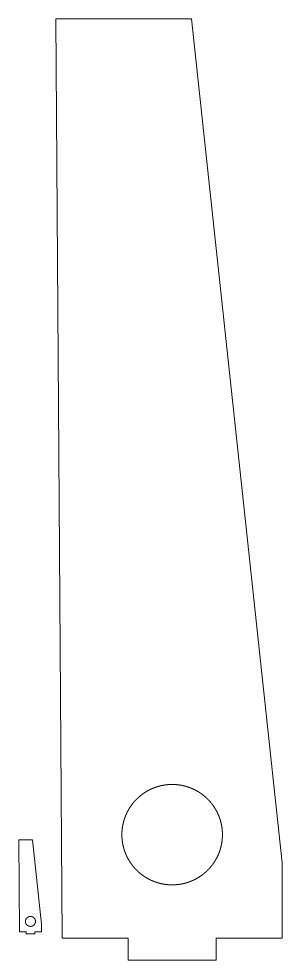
# Model space of a CAD drawing. Extents: x -174 to 35, y -750 to 0.
import ezdxf

# ---------------------------------------------------------------- set-up
doc = ezdxf.new("R2010")
doc.units = 0
doc.layers.get('0').update_dxf_attribs({"linetype": 'CONTINUOUS', "lineweight": 5, "true_color": 0xffffff})

# ---------------------------------------------------------------- blocks, each defined once
blk = doc.blocks.new('SHAPE2DVIEW')
at = {"color": 0}
for p, q in [((-37.2, 0), (-145, 0)), ((-145, 0), (-140, -732.5)), ((35, -672.5), (-37.2, 0)), ((35, -732.5), (35, -672.5)), ((-140, -732.5), (-87.5, -732.5)), ((-87.5, -732.5), (-87.5, -750)), ((-17.5, -732.5), (35, -732.5)), ((-17.5, -750), (-17.5, -732.5)), ((-87.5, -750), (-17.5, -750))]:
    blk.add_line(p, q, dxfattribs=at)
blk.add_lwpolyline([(-92.5, -650), (-92.5, -649.95), (-92.5, -649.9), (-92.5, -649.85), (-92.5, -649.8), (-92.5, -649.75), (-92.5, -649.7), (-92.5, -649.65), (-92.5, -649.6), (-92.5, -649.55), (-92.5, -649.5), (-92.5, -649.45), (-92.5, -649.4), (-92.49, -649.35), (-92.49, -649.3), (-92.49, -649.25), (-92.49, -649.2), (-92.49, -649.15), (-92.49, -649.1), (-92.49, -649.05), (-92.49, -649), (-92.49, -648.95), (-92.48, -648.9), (-92.48, -648.85), (-92.48, -648.8), (-92.48, -648.75), (-92.48, -648.7), (-92.48, -648.65), (-92.48, -648.6), (-92.47, -648.55), (-92.47, -648.5), (-92.47, -648.45), (-92.47, -648.4), (-92.47, -648.35), (-92.46, -648.3), (-92.46, -648.25), (-92.46, -648.2), (-92.46, -648.15), (-92.45, -648.1), (-92.45, -648.05), (-92.45, -648), (-92.45, -647.95), (-92.44, -647.9), (-92.44, -647.85), (-92.44, -647.8), (-92.44, -647.75), (-92.43, -647.7), (-92.43, -647.65), (-92.43, -647.6), (-92.42, -647.55), (-92.42, -647.5), (-92.42, -647.45), (-92.42, -647.4), (-92.41, -647.35), (-92.41, -647.3), (-92.41, -647.25), (-92.4, -647.2), (-92.4, -647.15), (-92.39, -647.1), (-92.39, -647.05), (-92.39, -647), (-92.38, -646.95), (-92.38, -646.9), (-92.38, -646.85), (-92.37, -646.8), (-92.37, -646.75), (-92.36, -646.7), (-92.36, -646.65), (-92.36, -646.6), (-92.35, -646.55), (-92.35, -646.5), (-92.34, -646.45), (-92.34, -646.4), (-92.33, -646.36), (-92.33, -646.31), (-92.32, -646.26), (-92.32, -646.21), (-92.31, -646.16), (-92.31, -646.11), (-92.31, -646.06), (-92.3, -646.01), (-92.3, -645.96), (-92.29, -645.91), (-92.28, -645.86), (-92.28, -645.81), (-92.27, -645.76), (-92.27, -645.71), (-92.26, -645.66), (-92.26, -645.61), (-92.25, -645.56), (-92.25, -645.51), (-92.24, -645.46), (-92.24, -645.41), (-92.23, -645.36), (-92.22, -645.31), (-92.22, -645.26), (-92.21, -645.21), (-92.21, -645.16), (-92.2, -645.11), (-92.19, -645.06), (-92.19, -645.01), (-92.18, -644.96), (-92.18, -644.91), (-92.17, -644.86), (-92.16, -644.81), (-92.16, -644.77), (-92.15, -644.72), (-92.14, -644.67), (-92.14, -644.62), (-92.13, -644.57), (-92.12, -644.52), (-92.12, -644.47), (-92.11, -644.42), (-92.1, -644.37), (-92.09, -644.32), (-92.09, -644.27), (-92.08, -644.22), (-92.07, -644.17), (-92.07, -644.12), (-92.06, -644.07), (-92.05, -644.02), (-92.04, -643.97), (-92.04, -643.92), (-92.03, -643.87), (-92.02, -643.82), (-92.01, -643.78), (-92, -643.73), (-92, -643.68), (-91.99, -643.63), (-91.98, -643.58), (-91.97, -643.53), (-91.96, -643.48), (-91.96, -643.43), (-91.95, -643.38), (-91.94, -643.33), (-91.93, -643.28), (-91.92, -643.23), (-91.91, -643.18), (-91.91, -643.13), (-91.9, -643.08), (-91.89, -643.04), (-91.88, -642.99), (-91.87, -642.94), (-91.86, -642.89), (-91.85, -642.84), (-91.84, -642.79), (-91.84, -642.74), (-91.83, -642.69), (-91.82, -642.64), (-91.81, -642.59), (-91.8, -642.54), (-91.79, -642.49), (-91.78, -642.45), (-91.77, -642.4), (-91.76, -642.35), (-91.75, -642.3), (-91.74, -642.25), (-91.73, -642.2), (-91.72, -642.15), (-91.71, -642.1), (-91.7, -642.05), (-91.69, -642), (-91.68, -641.96), (-91.67, -641.91), (-91.66, -641.86), (-91.65, -641.81), (-91.64, -641.76), (-91.63, -641.71), (-91.62, -641.66), (-91.61, -641.61), (-91.6, -641.56), (-91.59, -641.51), (-91.58, -641.47), (-91.57, -641.42), (-91.56, -641.37), (-91.55, -641.32), (-91.54, -641.27), (-91.52, -641.22), (-91.51, -641.17), (-91.5, -641.12), (-91.49, -641.08), (-91.48, -641.03), (-91.47, -640.98), (-91.46, -640.93), (-91.45, -640.88), (-91.44, -640.83), (-91.42, -640.78), (-91.41, -640.73), (-91.4, -640.69), (-91.39, -640.64), (-91.38, -640.59), (-91.37, -640.54), (-91.35, -640.49), (-91.34, -640.44), (-91.33, -640.39), (-91.32, -640.35), (-91.31, -640.3), (-91.29, -640.25), (-91.28, -640.2), (-91.27, -640.15), (-91.26, -640.1), (-91.24, -640.06), (-91.23, -640.01), (-91.22, -639.96), (-91.21, -639.91), (-91.19, -639.86), (-91.18, -639.81), (-91.17, -639.77), (-91.16, -639.72), (-91.14, -639.67), (-91.13, -639.62), (-91.12, -639.57), (-91.1, -639.52), (-91.09, -639.48), (-91.08, -639.43), (-91.06, -639.38), (-91.05, -639.33), (-91.04, -639.28), (-91.02, -639.23), (-91.01, -639.19), (-91, -639.14), (-90.98, -639.09), (-90.97, -639.04), (-90.96, -638.99), (-90.94, -638.95), (-90.93, -638.9), (-90.91, -638.85), (-90.9, -638.8), (-90.89, -638.75), (-90.87, -638.71), (-90.86, -638.66), (-90.84, -638.61), (-90.83, -638.56), (-90.82, -638.51), (-90.8, -638.47), (-90.79, -638.42), (-90.77, -638.37), (-90.76, -638.32), (-90.74, -638.27), (-90.73, -638.23), (-90.71, -638.18), (-90.7, -638.13), (-90.68, -638.08), (-90.67, -638.04), (-90.65, -637.99), (-90.64, -637.94), (-90.62, -637.89), (-90.61, -637.85), (-90.59, -637.8), (-90.58, -637.75), (-90.56, -637.7), (-90.55, -637.65), (-90.53, -637.61), (-90.52, -637.56), (-90.5, -637.51), (-90.49, -637.46), (-90.47, -637.42), (-90.45, -637.37), (-90.44, -637.32), (-90.42, -637.28), (-90.41, -637.23), (-90.39, -637.18), (-90.37, -637.13), (-90.36, -637.09), (-90.34, -637.04), (-90.33, -636.99), (-90.31, -636.94), (-90.29, -636.9), (-90.28, -636.85), (-90.26, -636.8), (-90.24, -636.75), (-90.23, -636.71), (-90.21, -636.66), (-90.19, -636.61), (-90.18, -636.57), (-90.16, -636.52), (-90.14, -636.47), (-90.13, -636.43), (-90.11, -636.38), (-90.09, -636.33), (-90.07, -636.28), (-90.06, -636.24), (-90.04, -636.19), (-90.02, -636.14), (-90.01, -636.1), (-89.99, -636.05), (-89.97, -636), (-89.95, -635.96), (-89.94, -635.91), (-89.92, -635.86), (-89.9, -635.82), (-89.88, -635.77), (-89.86, -635.72), (-89.85, -635.68), (-89.83, -635.63), (-89.81, -635.58), (-89.79, -635.54), (-89.77, -635.49), (-89.76, -635.44), (-89.74, -635.4), (-89.72, -635.35), (-89.7, -635.3), (-89.68, -635.26), (-89.67, -635.21), (-89.65, -635.16), (-89.63, -635.12), (-89.61, -635.07), (-89.59, -635.02), (-89.57, -634.98), (-89.55, -634.93), (-89.53, -634.89), (-89.52, -634.84), (-89.5, -634.79), (-89.48, -634.75), (-89.46, -634.7), (-89.44, -634.65), (-89.42, -634.61), (-89.4, -634.56), (-89.38, -634.52), (-89.36, -634.47), (-89.34, -634.42), (-89.32, -634.38), (-89.3, -634.33), (-89.28, -634.29), (-89.26, -634.24), (-89.24, -634.19), (-89.22, -634.15), (-89.2, -634.1), (-89.18, -634.06), (-89.16, -634.01), (-89.14, -633.96), (-89.12, -633.92), (-89.1, -633.87), (-89.08, -633.83), (-89.06, -633.78), (-89.04, -633.74), (-89.02, -633.69), (-89, -633.64), (-88.98, -633.6), (-88.96, -633.55), (-88.94, -633.51), (-88.92, -633.46), (-88.9, -633.42), (-88.88, -633.37), (-88.86, -633.33), (-88.84, -633.28), (-88.82, -633.23), (-88.8, -633.19), (-88.77, -633.14), (-88.75, -633.1), (-88.73, -633.05), (-88.71, -633.01), (-88.69, -632.96), (-88.67, -632.92), (-88.65, -632.87), (-88.63, -632.83), (-88.6, -632.78), (-88.58, -632.74), (-88.56, -632.69), (-88.54, -632.65), (-88.52, -632.6), (-88.5, -632.56), (-88.47, -632.51), (-88.45, -632.47), (-88.43, -632.42), (-88.41, -632.38), (-88.39, -632.33), (-88.36, -632.29), (-88.34, -632.24), (-88.32, -632.2), (-88.3, -632.15), (-88.28, -632.11), (-88.25, -632.06), (-88.23, -632.02), (-88.21, -631.97), (-88.19, -631.93), (-88.16, -631.88), (-88.14, -631.84), (-88.12, -631.8), (-88.09, -631.75), (-88.07, -631.71), (-88.05, -631.66), (-88.03, -631.62), (-88, -631.57), (-87.98, -631.53), (-87.96, -631.48), (-87.93, -631.44), (-87.91, -631.4), (-87.89, -631.35), (-87.86, -631.31), (-87.84, -631.26), (-87.82, -631.22), (-87.79, -631.17), (-87.77, -631.13), (-87.75, -631.09), (-87.72, -631.04), (-87.7, -631), (-87.67, -630.95), (-87.65, -630.91), (-87.63, -630.87), (-87.6, -630.82), (-87.58, -630.78), (-87.56, -630.74), (-87.53, -630.69), (-87.51, -630.65), (-87.48, -630.6), (-87.46, -630.56), (-87.43, -630.52), (-87.41, -630.47), (-87.39, -630.43), (-87.36, -630.39), (-87.34, -630.34), (-87.31, -630.3), (-87.29, -630.26), (-87.26, -630.21), (-87.24, -630.17), (-87.21, -630.12), (-87.19, -630.08), (-87.16, -630.04), (-87.14, -629.99), (-87.11, -629.95), (-87.09, -629.91), (-87.06, -629.87), (-87.04, -629.82), (-87.01, -629.78), (-86.99, -629.74), (-86.96, -629.69), (-86.94, -629.65), (-86.91, -629.61), (-86.89, -629.56), (-86.86, -629.52), (-86.83, -629.48), (-86.81, -629.43), (-86.78, -629.39), (-86.76, -629.35), (-86.73, -629.31), (-86.71, -629.26), (-86.68, -629.22), (-86.65, -629.18), (-86.63, -629.14), (-86.6, -629.09), (-86.57, -629.05), (-86.55, -629.01), (-86.52, -628.96), (-86.5, -628.92), (-86.47, -628.88), (-86.44, -628.84), (-86.42, -628.79), (-86.39, -628.75), (-86.36, -628.71), (-86.34, -628.67), (-86.31, -628.63), (-86.28, -628.58), (-86.26, -628.54), (-86.23, -628.5), (-86.2, -628.46), (-86.18, -628.41), (-86.15, -628.37), (-86.12, -628.33), (-86.09, -628.29), (-86.07, -628.25), (-86.04, -628.2), (-86.01, -628.16), (-85.99, -628.12), (-85.96, -628.08), (-85.93, -628.04), (-85.9, -628), (-85.88, -627.95), (-85.85, -627.91), (-85.82, -627.87), (-85.79, -627.83), (-85.77, -627.79), (-85.74, -627.75), (-85.71, -627.7), (-85.68, -627.66), (-85.65, -627.62), (-85.63, -627.58), (-85.6, -627.54), (-85.57, -627.5), (-85.54, -627.46), (-85.51, -627.41), (-85.49, -627.37), (-85.46, -627.33), (-85.43, -627.29), (-85.4, -627.25), (-85.37, -627.21), (-85.34, -627.17), (-85.31, -627.13), (-85.29, -627.09), (-85.26, -627.04), (-85.23, -627), (-85.2, -626.96), (-85.17, -626.92), (-85.14, -626.88), (-85.11, -626.84), (-85.08, -626.8), (-85.06, -626.76), (-85.03, -626.72), (-85, -626.68), (-84.97, -626.64), (-84.94, -626.6), (-84.91, -626.56), (-84.88, -626.52), (-84.85, -626.47), (-84.82, -626.43), (-84.79, -626.39), (-84.76, -626.35), (-84.73, -626.31), (-84.7, -626.27), (-84.67, -626.23), (-84.64, -626.19), (-84.61, -626.15), (-84.58, -626.11), (-84.55, -626.07), (-84.52, -626.03), (-84.49, -625.99), (-84.46, -625.95), (-84.43, -625.91), (-84.4, -625.87), (-84.37, -625.83), (-84.34, -625.79), (-84.31, -625.75), (-84.28, -625.71), (-84.25, -625.67), (-84.22, -625.63), (-84.19, -625.59), (-84.16, -625.55), (-84.13, -625.51), (-84.1, -625.48), (-84.07, -625.44), (-84.04, -625.4), (-84.01, -625.36), (-83.98, -625.32), (-83.95, -625.28), (-83.91, -625.24), (-83.88, -625.2), (-83.85, -625.16), (-83.82, -625.12), (-83.79, -625.08), (-83.76, -625.04), (-83.73, -625), (-83.7, -624.97), (-83.67, -624.93), (-83.63, -624.89), (-83.6, -624.85), (-83.57, -624.81), (-83.54, -624.77), (-83.51, -624.73), (-83.48, -624.69), (-83.45, -624.65), (-83.41, -624.62), (-83.38, -624.58), (-83.35, -624.54), (-83.32, -624.5), (-83.29, -624.46), (-83.25, -624.42), (-83.22, -624.38), (-83.19, -624.35), (-83.16, -624.31), (-83.13, -624.27), (-83.09, -624.23), (-83.06, -624.19), (-83.03, -624.15), (-83, -624.12), (-82.96, -624.08), (-82.93, -624.04), (-82.9, -624), (-82.87, -623.96), (-82.83, -623.93), (-82.8, -623.89), (-82.77, -623.85), (-82.74, -623.81), (-82.7, -623.78), (-82.67, -623.74), (-82.64, -623.7), (-82.61, -623.66), (-82.57, -623.62), (-82.54, -623.59), (-82.51, -623.55), (-82.47, -623.51), (-82.44, -623.47), (-82.41, -623.44), (-82.37, -623.4), (-82.34, -623.36), (-82.31, -623.33), (-82.27, -623.29), (-82.24, -623.25), (-82.21, -623.21), (-82.17, -623.18), (-82.14, -623.14), (-82.11, -623.1), (-82.07, -623.07), (-82.04, -623.03), (-82.01, -622.99), (-81.97, -622.95), (-81.94, -622.92), (-81.9, -622.88), (-81.87, -622.84), (-81.84, -622.81), (-81.8, -622.77), (-81.77, -622.73), (-81.73, -622.7), (-81.7, -622.66), (-81.67, -622.62), (-81.63, -622.59), (-81.6, -622.55), (-81.56, -622.52), (-81.53, -622.48), (-81.49, -622.44), (-81.46, -622.41), (-81.42, -622.37), (-81.39, -622.33), (-81.36, -622.3), (-81.32, -622.26), (-81.29, -622.23), (-81.25, -622.19), (-81.22, -622.15), (-81.18, -622.12), (-81.15, -622.08), (-81.11, -622.05), (-81.08, -622.01), (-81.04, -621.98), (-81.01, -621.94), (-80.97, -621.9), (-80.94, -621.87), (-80.9, -621.83), (-80.87, -621.8), (-80.83, -621.76), (-80.8, -621.73), (-80.76, -621.69), (-80.72, -621.66), (-80.69, -621.62), (-80.65, -621.59), (-80.62, -621.55), (-80.58, -621.52), (-80.55, -621.48), (-80.51, -621.45), (-80.48, -621.41), (-80.44, -621.38), (-80.4, -621.34), (-80.37, -621.31), (-80.33, -621.27), (-80.3, -621.24), (-80.26, -621.2), (-80.22, -621.17), (-80.19, -621.13), (-80.15, -621.1), (-80.12, -621.06), (-80.08, -621.03), (-80.04, -620.99), (-80.01, -620.96), (-79.97, -620.93), (-79.93, -620.89), (-79.9, -620.86), (-79.86, -620.82), (-79.83, -620.79), (-79.79, -620.75), (-79.75, -620.72), (-79.72, -620.69), (-79.68, -620.65), (-79.64, -620.62), (-79.61, -620.58), (-79.57, -620.55), (-79.53, -620.52), (-79.5, -620.48), (-79.46, -620.45), (-79.42, -620.42), (-79.38, -620.38), (-79.35, -620.35), (-79.31, -620.31), (-79.27, -620.28), (-79.24, -620.25), (-79.2, -620.21), (-79.16, -620.18), (-79.12, -620.15), (-79.09, -620.11), (-79.05, -620.08), (-79.01, -620.05), (-78.97, -620.01), (-78.94, -619.98), (-78.9, -619.95), (-78.86, -619.92), (-78.82, -619.88), (-78.79, -619.85), (-78.75, -619.82), (-78.71, -619.78), (-78.67, -619.75), (-78.64, -619.72), (-78.6, -619.69), (-78.56, -619.65), (-78.52, -619.62), (-78.48, -619.59), (-78.45, -619.56), (-78.41, -619.52), (-78.37, -619.49), (-78.33, -619.46), (-78.29, -619.43), (-78.25, -619.39), (-78.22, -619.36), (-78.18, -619.33), (-78.14, -619.3), (-78.1, -619.27), (-78.06, -619.23), (-78.02, -619.2), (-77.99, -619.17), (-77.95, -619.14), (-77.91, -619.11), (-77.87, -619.08), (-77.83, -619.04), (-77.79, -619.01), (-77.75, -618.98), (-77.72, -618.95), (-77.68, -618.92), (-77.64, -618.89), (-77.6, -618.85), (-77.56, -618.82), (-77.52, -618.79), (-77.48, -618.76), (-77.44, -618.73), (-77.4, -618.7), (-77.36, -618.67), (-77.33, -618.64), (-77.29, -618.6), (-77.25, -618.57), (-77.21, -618.54), (-77.17, -618.51), (-77.13, -618.48), (-77.09, -618.45), (-77.05, -618.42), (-77.01, -618.39), (-76.97, -618.36), (-76.93, -618.33), (-76.89, -618.3), (-76.85, -618.27), (-76.81, -618.24), (-76.77, -618.21), (-76.73, -618.18), (-76.69, -618.15), (-76.65, -618.12), (-76.61, -618.09), (-76.57, -618.06), (-76.53, -618.03), (-76.49, -618), (-76.45, -617.97), (-76.41, -617.94), (-76.37, -617.91), (-76.33, -617.88), (-76.29, -617.85), (-76.25, -617.82), (-76.21, -617.79), (-76.17, -617.76), (-76.13, -617.73), (-76.09, -617.7), (-76.05, -617.67), (-76.01, -617.64), (-75.97, -617.61), (-75.93, -617.58), (-75.89, -617.55), (-75.85, -617.52), (-75.81, -617.49), (-75.77, -617.46), (-75.73, -617.43), (-75.69, -617.41), (-75.65, -617.38), (-75.6, -617.35), (-75.56, -617.32), (-75.52, -617.29), (-75.48, -617.26), (-75.44, -617.23), (-75.4, -617.2), (-75.36, -617.18), (-75.32, -617.15), (-75.28, -617.12), (-75.24, -617.09), (-75.19, -617.06), (-75.15, -617.03), (-75.11, -617), (-75.07, -616.98), (-75.03, -616.95), (-74.99, -616.92), (-74.95, -616.89), (-74.91, -616.86), (-74.86, -616.84), (-74.82, -616.81), (-74.78, -616.78), (-74.74, -616.75), (-74.7, -616.72), (-74.66, -616.7), (-74.61, -616.67), (-74.57, -616.64), (-74.53, -616.61), (-74.49, -616.59), (-74.45, -616.56), (-74.41, -616.53), (-74.36, -616.5), (-74.32, -616.48), (-74.28, -616.45), (-74.24, -616.42), (-74.2, -616.4), (-74.15, -616.37), (-74.11, -616.34), (-74.07, -616.31), (-74.03, -616.29), (-73.99, -616.26), (-73.94, -616.23), (-73.9, -616.21), (-73.86, -616.18), (-73.82, -616.15), (-73.77, -616.13), (-73.73, -616.1), (-73.69, -616.07), (-73.65, -616.05), (-73.6, -616.02), (-73.56, -615.99), (-73.52, -615.97), (-73.48, -615.94), (-73.43, -615.92), (-73.39, -615.89), (-73.35, -615.86), (-73.31, -615.84), (-73.26, -615.81), (-73.22, -615.79), (-73.18, -615.76), (-73.14, -615.73), (-73.09, -615.71), (-73.05, -615.68), (-73.01, -615.66), (-72.96, -615.63), (-72.92, -615.61), (-72.88, -615.58), (-72.83, -615.55), (-72.79, -615.53), (-72.75, -615.5), (-72.71, -615.48), (-72.66, -615.45), (-72.62, -615.43), (-72.58, -615.4), (-72.53, -615.38), (-72.49, -615.35), (-72.45, -615.33), (-72.4, -615.3), (-72.36, -615.28), (-72.32, -615.25), (-72.27, -615.23), (-72.23, -615.2), (-72.19, -615.18), (-72.14, -615.15), (-72.1, -615.13), (-72.05, -615.11), (-72.01, -615.08), (-71.97, -615.06), (-71.92, -615.03), (-71.88, -615.01), (-71.84, -614.98), (-71.79, -614.96), (-71.75, -614.94), (-71.7, -614.91), (-71.66, -614.89), (-71.62, -614.86), (-71.57, -614.84), (-71.53, -614.82), (-71.49, -614.79), (-71.44, -614.77), (-71.4, -614.75), (-71.35, -614.72), (-71.31, -614.7), (-71.26, -614.67), (-71.22, -614.65), (-71.18, -614.63), (-71.13, -614.6), (-71.09, -614.58), (-71.04, -614.56), (-71, -614.53), (-70.96, -614.51), (-70.91, -614.49), (-70.87, -614.47), (-70.82, -614.44), (-70.78, -614.42), (-70.73, -614.4), (-70.69, -614.37), (-70.64, -614.35), (-70.6, -614.33), (-70.55, -614.31), (-70.51, -614.28), (-70.47, -614.26), (-70.42, -614.24), (-70.38, -614.22), (-70.33, -614.19), (-70.29, -614.17), (-70.24, -614.15), (-70.2, -614.13), (-70.15, -614.11), (-70.11, -614.08), (-70.06, -614.06), (-70.02, -614.04), (-69.97, -614.02), (-69.93, -614), (-69.88, -613.97), (-69.84, -613.95), (-69.79, -613.93), (-69.75, -613.91), (-69.7, -613.89), (-69.66, -613.87), (-69.61, -613.84), (-69.57, -613.82), (-69.52, -613.8), (-69.48, -613.78), (-69.43, -613.76), (-69.39, -613.74), (-69.34, -613.72), (-69.29, -613.7), (-69.25, -613.68), (-69.2, -613.65), (-69.16, -613.63), (-69.11, -613.61), (-69.07, -613.59), (-69.02, -613.57), (-68.98, -613.55), (-68.93, -613.53), (-68.89, -613.51), (-68.84, -613.49), (-68.79, -613.47), (-68.75, -613.45), (-68.7, -613.43), (-68.66, -613.41), (-68.61, -613.39), (-68.57, -613.37), (-68.52, -613.35), (-68.47, -613.33), (-68.43, -613.31), (-68.38, -613.29), (-68.34, -613.27), (-68.29, -613.25), (-68.24, -613.23), (-68.2, -613.21), (-68.15, -613.19), (-68.11, -613.17), (-68.06, -613.15), (-68.01, -613.13), (-67.97, -613.11), (-67.92, -613.09), (-67.88, -613.07), (-67.83, -613.05), (-67.78, -613.03), (-67.74, -613.02), (-67.69, -613), (-67.64, -612.98), (-67.6, -612.96), (-67.55, -612.94), (-67.51, -612.92), (-67.46, -612.9), (-67.41, -612.88), (-67.37, -612.87), (-67.32, -612.85), (-67.27, -612.83), (-67.23, -612.81), (-67.18, -612.79), (-67.13, -612.77), (-67.09, -612.75), (-67.04, -612.74), (-66.99, -612.72), (-66.95, -612.7), (-66.9, -612.68), (-66.85, -612.66), (-66.81, -612.65), (-66.76, -612.63), (-66.71, -612.61), (-66.67, -612.59), (-66.62, -612.58), (-66.57, -612.56), (-66.53, -612.54), (-66.48, -612.52), (-66.43, -612.51), (-66.39, -612.49), (-66.34, -612.47), (-66.29, -612.45), (-66.25, -612.44), (-66.2, -612.42), (-66.15, -612.4), (-66.1, -612.38), (-66.06, -612.37), (-66.01, -612.35), (-65.96, -612.33), (-65.92, -612.32), (-65.87, -612.3), (-65.82, -612.28), (-65.78, -612.27), (-65.73, -612.25), (-65.68, -612.23), (-65.63, -612.22), (-65.59, -612.2), (-65.54, -612.18), (-65.49, -612.17), (-65.44, -612.15), (-65.4, -612.14), (-65.35, -612.12), (-65.3, -612.1), (-65.26, -612.09), (-65.21, -612.07), (-65.16, -612.06), (-65.11, -612.04), (-65.07, -612.02), (-65.02, -612.01), (-64.97, -611.99), (-64.92, -611.98), (-64.88, -611.96), (-64.83, -611.95), (-64.78, -611.93), (-64.73, -611.92), (-64.69, -611.9), (-64.64, -611.89), (-64.59, -611.87), (-64.54, -611.86), (-64.49, -611.84), (-64.45, -611.83), (-64.4, -611.81), (-64.35, -611.8), (-64.3, -611.78), (-64.26, -611.77), (-64.21, -611.75), (-64.16, -611.74), (-64.11, -611.72), (-64.06, -611.71), (-64.02, -611.69), (-63.97, -611.68), (-63.92, -611.67), (-63.87, -611.65), (-63.82, -611.64), (-63.78, -611.62), (-63.73, -611.61), (-63.68, -611.59), (-63.63, -611.58), (-63.58, -611.57), (-63.54, -611.55), (-63.49, -611.54), (-63.44, -611.53), (-63.39, -611.51), (-63.34, -611.5), (-63.3, -611.48), (-63.25, -611.47), (-63.2, -611.46), (-63.15, -611.44), (-63.1, -611.43), (-63.06, -611.42), (-63.01, -611.4), (-62.96, -611.39), (-62.91, -611.38), (-62.86, -611.37), (-62.81, -611.35), (-62.77, -611.34), (-62.72, -611.33), (-62.67, -611.31), (-62.62, -611.3), (-62.57, -611.29), (-62.52, -611.28), (-62.48, -611.26), (-62.43, -611.25), (-62.38, -611.24), (-62.33, -611.23), (-62.28, -611.21), (-62.23, -611.2), (-62.18, -611.19), (-62.14, -611.18), (-62.09, -611.17), (-62.04, -611.15), (-61.99, -611.14), (-61.94, -611.13), (-61.89, -611.12), (-61.84, -611.11), (-61.8, -611.1), (-61.75, -611.08), (-61.7, -611.07), (-61.65, -611.06), (-61.6, -611.05), (-61.55, -611.04), (-61.5, -611.03), (-61.46, -611.02), (-61.41, -611), (-61.36, -610.99), (-61.31, -610.98), (-61.26, -610.97), (-61.21, -610.96), (-61.16, -610.95), (-61.11, -610.94), (-61.07, -610.93), (-61.02, -610.92), (-60.97, -610.91), (-60.92, -610.9), (-60.87, -610.89), (-60.82, -610.87), (-60.77, -610.86), (-60.72, -610.85), (-60.67, -610.84), (-60.62, -610.83), (-60.58, -610.82), (-60.53, -610.81), (-60.48, -610.8), (-60.43, -610.79), (-60.38, -610.78), (-60.33, -610.77), (-60.28, -610.76), (-60.23, -610.75), (-60.18, -610.74), (-60.13, -610.74), (-60.09, -610.73), (-60.04, -610.72), (-59.99, -610.71), (-59.94, -610.7), (-59.89, -610.69), (-59.84, -610.68), (-59.79, -610.67), (-59.74, -610.66), (-59.69, -610.65), (-59.64, -610.64), (-59.59, -610.63), (-59.54, -610.63), (-59.5, -610.62), (-59.45, -610.61), (-59.4, -610.6), (-59.35, -610.59), (-59.3, -610.58), (-59.25, -610.57), (-59.2, -610.57), (-59.15, -610.56), (-59.1, -610.55), (-59.05, -610.54), (-59, -610.53), (-58.95, -610.52), (-58.9, -610.52), (-58.85, -610.51), (-58.81, -610.5), (-58.76, -610.49), (-58.71, -610.48), (-58.66, -610.48), (-58.61, -610.47), (-58.56, -610.46), (-58.51, -610.45), (-58.46, -610.45), (-58.41, -610.44), (-58.36, -610.43), (-58.31, -610.42), (-58.26, -610.42), (-58.21, -610.41), (-58.16, -610.4), (-58.11, -610.4), (-58.06, -610.39), (-58.01, -610.38), (-57.96, -610.38), (-57.92, -610.37), (-57.87, -610.36), (-57.82, -610.35), (-57.77, -610.35), (-57.72, -610.34), (-57.67, -610.34), (-57.62, -610.33), (-57.57, -610.32), (-57.52, -610.32), (-57.47, -610.31), (-57.42, -610.3), (-57.37, -610.3), (-57.32, -610.29), (-57.27, -610.29), (-57.22, -610.28), (-57.17, -610.27), (-57.12, -610.27), (-57.07, -610.26), (-57.02, -610.26), (-56.97, -610.25), (-56.92, -610.25), (-56.87, -610.24), (-56.82, -610.23), (-56.77, -610.23), (-56.72, -610.22), (-56.67, -610.22), (-56.62, -610.21), (-56.57, -610.21), (-56.53, -610.2), (-56.48, -610.2), (-56.43, -610.19), (-56.38, -610.19), (-56.33, -610.18), (-56.28, -610.18), (-56.23, -610.17), (-56.18, -610.17), (-56.13, -610.16), (-56.08, -610.16), (-56.03, -610.16), (-55.98, -610.15), (-55.93, -610.15), (-55.88, -610.14), (-55.83, -610.14), (-55.78, -610.13), (-55.73, -610.13), (-55.68, -610.13), (-55.63, -610.12), (-55.58, -610.12), (-55.53, -610.11), (-55.48, -610.11), (-55.43, -610.11), (-55.38, -610.1), (-55.33, -610.1), (-55.28, -610.1), (-55.23, -610.09), (-55.18, -610.09), (-55.13, -610.09), (-55.08, -610.08), (-55.03, -610.08), (-54.98, -610.08), (-54.93, -610.07), (-54.88, -610.07), (-54.83, -610.07), (-54.78, -610.07), (-54.73, -610.06), (-54.68, -610.06), (-54.63, -610.06), (-54.58, -610.05), (-54.53, -610.05), (-54.48, -610.05), (-54.43, -610.05), (-54.38, -610.04), (-54.33, -610.04), (-54.28, -610.04), (-54.23, -610.04), (-54.18, -610.04), (-54.13, -610.03), (-54.08, -610.03), (-54.03, -610.03), (-53.98, -610.03), (-53.93, -610.03), (-53.88, -610.02), (-53.83, -610.02), (-53.78, -610.02), (-53.73, -610.02), (-53.68, -610.02), (-53.63, -610.02), (-53.58, -610.01), (-53.53, -610.01), (-53.48, -610.01), (-53.43, -610.01), (-53.38, -610.01), (-53.33, -610.01), (-53.28, -610.01), (-53.23, -610.01), (-53.18, -610.01), (-53.13, -610.01), (-53.08, -610), (-53.03, -610), (-52.98, -610), (-52.93, -610), (-52.88, -610), (-52.83, -610), (-52.78, -610), (-52.73, -610), (-52.68, -610), (-52.63, -610), (-52.58, -610), (-52.53, -610), (-52.48, -610), (-52.43, -610), (-52.38, -610), (-52.33, -610), (-52.28, -610), (-52.23, -610), (-52.18, -610), (-52.13, -610), (-52.08, -610), (-52.03, -610), (-51.98, -610), (-51.93, -610), (-51.88, -610), (-51.83, -610.01), (-51.78, -610.01), (-51.73, -610.01), (-51.68, -610.01), (-51.63, -610.01), (-51.58, -610.01), (-51.53, -610.01), (-51.48, -610.01), (-51.43, -610.01), (-51.38, -610.02), (-51.33, -610.02), (-51.28, -610.02), (-51.23, -610.02), (-51.18, -610.02), (-51.13, -610.02), (-51.08, -610.03), (-51.03, -610.03), (-50.98, -610.03), (-50.93, -610.03), (-50.88, -610.03), (-50.83, -610.03), (-50.78, -610.04), (-50.73, -610.04), (-50.68, -610.04), (-50.63, -610.04), (-50.58, -610.05), (-50.53, -610.05), (-50.48, -610.05), (-50.43, -610.05), (-50.38, -610.06), (-50.33, -610.06), (-50.28, -610.06), (-50.23, -610.06), (-50.18, -610.07), (-50.13, -610.07), (-50.08, -610.07), (-50.03, -610.08), (-49.98, -610.08), (-49.93, -610.08), (-49.88, -610.09), (-49.83, -610.09), (-49.78, -610.09), (-49.73, -610.1), (-49.68, -610.1), (-49.63, -610.1), (-49.58, -610.11), (-49.53, -610.11), (-49.48, -610.11), (-49.43, -610.12), (-49.39, -610.12), (-49.34, -610.13), (-49.29, -610.13), (-49.24, -610.13), (-49.19, -610.14), (-49.14, -610.14), (-49.09, -610.15), (-49.04, -610.15), (-48.99, -610.15), (-48.94, -610.16), (-48.89, -610.16), (-48.84, -610.17), (-48.79, -610.17), (-48.74, -610.18), (-48.69, -610.18), (-48.64, -610.19), (-48.59, -610.19), (-48.54, -610.2), (-48.49, -610.2), (-48.44, -610.21), (-48.39, -610.21), (-48.34, -610.22), (-48.29, -610.22), (-48.24, -610.23), (-48.19, -610.23), (-48.14, -610.24), (-48.09, -610.24), (-48.04, -610.25), (-47.99, -610.25), (-47.94, -610.26), (-47.89, -610.27), (-47.84, -610.27), (-47.79, -610.28), (-47.74, -610.28), (-47.69, -610.29), (-47.64, -610.3), (-47.59, -610.3), (-47.54, -610.31), (-47.5, -610.31), (-47.45, -610.32), (-47.4, -610.33), (-47.35, -610.33), (-47.3, -610.34), (-47.25, -610.35), (-47.2, -610.35), (-47.15, -610.36), (-47.1, -610.37), (-47.05, -610.37), (-47, -610.38), (-46.95, -610.39), (-46.9, -610.39), (-46.85, -610.4), (-46.8, -610.41), (-46.75, -610.42), (-46.7, -610.42), (-46.65, -610.43), (-46.6, -610.44), (-46.55, -610.44), (-46.5, -610.45), (-46.46, -610.46), (-46.41, -610.47), (-46.36, -610.47), (-46.31, -610.48), (-46.26, -610.49), (-46.21, -610.5), (-46.16, -610.51), (-46.11, -610.51), (-46.06, -610.52), (-46.01, -610.53), (-45.96, -610.54), (-45.91, -610.55), (-45.86, -610.55), (-45.81, -610.56), (-45.76, -610.57), (-45.71, -610.58), (-45.67, -610.59), (-45.62, -610.6), (-45.57, -610.61), (-45.52, -610.61), (-45.47, -610.62), (-45.42, -610.63), (-45.37, -610.64), (-45.32, -610.65), (-45.27, -610.66), (-45.22, -610.67), (-45.17, -610.68), (-45.12, -610.69), (-45.08, -610.7), (-45.03, -610.7), (-44.98, -610.71), (-44.93, -610.72), (-44.88, -610.73), (-44.83, -610.74), (-44.78, -610.75), (-44.73, -610.76), (-44.68, -610.77), (-44.63, -610.78), (-44.58, -610.79), (-44.54, -610.8), (-44.49, -610.81), (-44.44, -610.82), (-44.39, -610.83), (-44.34, -610.84), (-44.29, -610.85), (-44.24, -610.86), (-44.19, -610.87), (-44.14, -610.88), (-44.09, -610.89), (-44.05, -610.9), (-44, -610.91), (-43.95, -610.92), (-43.9, -610.94), (-43.85, -610.95), (-43.8, -610.96), (-43.75, -610.97), (-43.7, -610.98), (-43.66, -610.99), (-43.61, -611), (-43.56, -611.01), (-43.51, -611.02), (-43.46, -611.03), (-43.41, -611.05), (-43.36, -611.06), (-43.31, -611.07), (-43.27, -611.08), (-43.22, -611.09), (-43.17, -611.1), (-43.12, -611.12), (-43.07, -611.13), (-43.02, -611.14), (-42.97, -611.15), (-42.93, -611.16), (-42.88, -611.17), (-42.83, -611.19), (-42.78, -611.2), (-42.73, -611.21), (-42.68, -611.22), (-42.63, -611.24), (-42.59, -611.25), (-42.54, -611.26), (-42.49, -611.27), (-42.44, -611.29), (-42.39, -611.3), (-42.34, -611.31), (-42.3, -611.32), (-42.25, -611.34), (-42.2, -611.35), (-42.15, -611.36), (-42.1, -611.37), (-42.05, -611.39), (-42.01, -611.4), (-41.96, -611.41), (-41.91, -611.43), (-41.86, -611.44), (-41.81, -611.45), (-41.77, -611.47), (-41.72, -611.48), (-41.67, -611.49), (-41.62, -611.51), (-41.57, -611.52), (-41.52, -611.54), (-41.48, -611.55), (-41.43, -611.56), (-41.38, -611.58), (-41.33, -611.59), (-41.28, -611.6), (-41.24, -611.62), (-41.19, -611.63), (-41.14, -611.65), (-41.09, -611.66), (-41.04, -611.68), (-41, -611.69), (-40.95, -611.7), (-40.9, -611.72), (-40.85, -611.73), (-40.81, -611.75), (-40.76, -611.76), (-40.71, -611.78), (-40.66, -611.79), (-40.61, -611.81), (-40.57, -611.82), (-40.52, -611.84), (-40.47, -611.85), (-40.42, -611.87), (-40.38, -611.88), (-40.33, -611.9), (-40.28, -611.91), (-40.23, -611.93), (-40.19, -611.94), (-40.14, -611.96), (-40.09, -611.97), (-40.04, -611.99), (-40, -612), (-39.95, -612.02), (-39.9, -612.04), (-39.85, -612.05), (-39.81, -612.07), (-39.76, -612.08), (-39.71, -612.1), (-39.66, -612.12), (-39.62, -612.13), (-39.57, -612.15), (-39.52, -612.16), (-39.47, -612.18), (-39.43, -612.2), (-39.38, -612.21), (-39.33, -612.23), (-39.28, -612.25), (-39.24, -612.26), (-39.19, -612.28), (-39.14, -612.3), (-39.1, -612.31), (-39.05, -612.33), (-39, -612.35), (-38.96, -612.36), (-38.91, -612.38), (-38.86, -612.4), (-38.81, -612.41), (-38.77, -612.43), (-38.72, -612.45), (-38.67, -612.47), (-38.63, -612.48), (-38.58, -612.5), (-38.53, -612.52), (-38.49, -612.54), (-38.44, -612.55), (-38.39, -612.57), (-38.35, -612.59), (-38.3, -612.61), (-38.25, -612.62), (-38.21, -612.64), (-38.16, -612.66), (-38.11, -612.68), (-38.07, -612.7), (-38.02, -612.71), (-37.97, -612.73), (-37.93, -612.75), (-37.88, -612.77), (-37.83, -612.79), (-37.79, -612.8), (-37.74, -612.82), (-37.69, -612.84), (-37.65, -612.86), (-37.6, -612.88), (-37.55, -612.9), (-37.51, -612.92), (-37.46, -612.93), (-37.41, -612.95), (-37.37, -612.97), (-37.32, -612.99), (-37.28, -613.01), (-37.23, -613.03), (-37.18, -613.05), (-37.14, -613.07), (-37.09, -613.09), (-37.04, -613.11), (-37, -613.13), (-36.95, -613.15), (-36.91, -613.16), (-36.86, -613.18), (-36.81, -613.2), (-36.77, -613.22), (-36.72, -613.24), (-36.68, -613.26), (-36.63, -613.28), (-36.58, -613.3), (-36.54, -613.32), (-36.49, -613.34), (-36.45, -613.36), (-36.4, -613.38), (-36.36, -613.4), (-36.31, -613.42), (-36.26, -613.44), (-36.22, -613.46), (-36.17, -613.48), (-36.13, -613.5), (-36.08, -613.52), (-36.04, -613.55), (-35.99, -613.57), (-35.95, -613.59), (-35.9, -613.61), (-35.85, -613.63), (-35.81, -613.65), (-35.76, -613.67), (-35.72, -613.69), (-35.67, -613.71), (-35.63, -613.73), (-35.58, -613.75), (-35.54, -613.78), (-35.49, -613.8), (-35.45, -613.82), (-35.4, -613.84), (-35.36, -613.86), (-35.31, -613.88), (-35.27, -613.9), (-35.22, -613.92), (-35.18, -613.95), (-35.13, -613.97), (-35.09, -613.99), (-35.04, -614.01), (-35, -614.03), (-34.95, -614.06), (-34.91, -614.08), (-34.86, -614.1), (-34.82, -614.12), (-34.77, -614.14), (-34.73, -614.17), (-34.68, -614.19), (-34.64, -614.21), (-34.59, -614.23), (-34.55, -614.26), (-34.5, -614.28), (-34.46, -614.3), (-34.41, -614.32), (-34.37, -614.35), (-34.32, -614.37), (-34.28, -614.39), (-34.23, -614.41), (-34.19, -614.44), (-34.15, -614.46), (-34.1, -614.48), (-34.06, -614.51), (-34.01, -614.53), (-33.97, -614.55), (-33.92, -614.57), (-33.88, -614.6), (-33.84, -614.62), (-33.79, -614.64), (-33.75, -614.67), (-33.7, -614.69), (-33.66, -614.72), (-33.61, -614.74), (-33.57, -614.76), (-33.53, -614.79), (-33.48, -614.81), (-33.44, -614.83), (-33.39, -614.86), (-33.35, -614.88), (-33.31, -614.91), (-33.26, -614.93), (-33.22, -614.95), (-33.18, -614.98), (-33.13, -615), (-33.09, -615.03), (-33.04, -615.05), (-33, -615.07), (-32.96, -615.1), (-32.91, -615.12), (-32.87, -615.15), (-32.83, -615.17), (-32.78, -615.2), (-32.74, -615.22), (-32.7, -615.25), (-32.65, -615.27), (-32.61, -615.3), (-32.57, -615.32), (-32.52, -615.35), (-32.48, -615.37), (-32.44, -615.4), (-32.39, -615.42), (-32.35, -615.45), (-32.31, -615.47), (-32.26, -615.5), (-32.22, -615.52), (-32.18, -615.55), (-32.13, -615.57), (-32.09, -615.6), (-32.05, -615.62), (-32, -615.65), (-31.96, -615.68), (-31.92, -615.7), (-31.88, -615.73), (-31.83, -615.75), (-31.79, -615.78), (-31.75, -615.8), (-31.71, -615.83), (-31.66, -615.86), (-31.62, -615.88), (-31.58, -615.91), (-31.53, -615.93), (-31.49, -615.96), (-31.45, -615.99), (-31.41, -616.01), (-31.36, -616.04), (-31.32, -616.07), (-31.28, -616.09), (-31.24, -616.12), (-31.19, -616.15), (-31.15, -616.17), (-31.11, -616.2), (-31.07, -616.23), (-31.03, -616.25), (-30.98, -616.28), (-30.94, -616.31), (-30.9, -616.33), (-30.86, -616.36), (-30.82, -616.39), (-30.77, -616.42), (-30.73, -616.44), (-30.69, -616.47), (-30.65, -616.5), (-30.61, -616.52), (-30.56, -616.55), (-30.52, -616.58), (-30.48, -616.61), (-30.44, -616.63), (-30.4, -616.66), (-30.36, -616.69), (-30.31, -616.72), (-30.27, -616.74), (-30.23, -616.77), (-30.19, -616.8), (-30.15, -616.83), (-30.11, -616.86), (-30.06, -616.88), (-30.02, -616.91), (-29.98, -616.94), (-29.94, -616.97), (-29.9, -617), (-29.86, -617.03), (-29.82, -617.05), (-29.78, -617.08), (-29.73, -617.11), (-29.69, -617.14), (-29.65, -617.17), (-29.61, -617.2), (-29.57, -617.22), (-29.53, -617.25), (-29.49, -617.28), (-29.45, -617.31), (-29.41, -617.34), (-29.37, -617.37), (-29.33, -617.4), (-29.28, -617.43), (-29.24, -617.46), (-29.2, -617.48), (-29.16, -617.51), (-29.12, -617.54), (-29.08, -617.57), (-29.04, -617.6), (-29, -617.63), (-28.96, -617.66), (-28.92, -617.69), (-28.88, -617.72), (-28.84, -617.75), (-28.8, -617.78), (-28.76, -617.81), (-28.72, -617.84), (-28.68, -617.87), (-28.64, -617.9), (-28.6, -617.93), (-28.56, -617.96), (-28.52, -617.99), (-28.48, -618.02), (-28.44, -618.05), (-28.4, -618.08), (-28.36, -618.11), (-28.32, -618.14), (-28.28, -618.17), (-28.24, -618.2), (-28.2, -618.23), (-28.16, -618.26), (-28.12, -618.29), (-28.08, -618.32), (-28.04, -618.35), (-28, -618.38), (-27.96, -618.41), (-27.92, -618.44), (-27.88, -618.47), (-27.84, -618.5), (-27.8, -618.53), (-27.76, -618.57), (-27.72, -618.6), (-27.69, -618.63), (-27.65, -618.66), (-27.61, -618.69), (-27.57, -618.72), (-27.53, -618.75), (-27.49, -618.78), (-27.45, -618.81), (-27.41, -618.85), (-27.37, -618.88), (-27.33, -618.91), (-27.3, -618.94), (-27.26, -618.97), (-27.22, -619), (-27.18, -619.03), (-27.14, -619.07), (-27.1, -619.1), (-27.06, -619.13), (-27.02, -619.16), (-26.99, -619.19), (-26.95, -619.23), (-26.91, -619.26), (-26.87, -619.29), (-26.83, -619.32), (-26.79, -619.35), (-26.76, -619.39), (-26.72, -619.42), (-26.68, -619.45), (-26.64, -619.48), (-26.6, -619.51), (-26.56, -619.55), (-26.53, -619.58), (-26.49, -619.61), (-26.45, -619.64), (-26.41, -619.68), (-26.38, -619.71), (-26.34, -619.74), (-26.3, -619.78), (-26.26, -619.81), (-26.22, -619.84), (-26.19, -619.87), (-26.15, -619.91), (-26.11, -619.94), (-26.07, -619.97), (-26.04, -620.01), (-26, -620.04), (-25.96, -620.07), (-25.92, -620.11), (-25.89, -620.14), (-25.85, -620.17), (-25.81, -620.21), (-25.77, -620.24), (-25.74, -620.27), (-25.7, -620.31), (-25.66, -620.34), (-25.63, -620.37), (-25.59, -620.41), (-25.55, -620.44), (-25.52, -620.47), (-25.48, -620.51), (-25.44, -620.54), (-25.4, -620.57), (-25.37, -620.61), (-25.33, -620.64), (-25.29, -620.68), (-25.26, -620.71), (-25.22, -620.74), (-25.18, -620.78), (-25.15, -620.81), (-25.11, -620.85), (-25.08, -620.88), (-25.04, -620.92), (-25, -620.95), (-24.97, -620.98), (-24.93, -621.02), (-24.89, -621.05), (-24.86, -621.09), (-24.82, -621.12), (-24.79, -621.16), (-24.75, -621.19), (-24.71, -621.23), (-24.68, -621.26), (-24.64, -621.3), (-24.61, -621.33), (-24.57, -621.37), (-24.53, -621.4), (-24.5, -621.44), (-24.46, -621.47), (-24.43, -621.51), (-24.39, -621.54), (-24.36, -621.58), (-24.32, -621.61), (-24.28, -621.65), (-24.25, -621.68), (-24.21, -621.72), (-24.18, -621.75), (-24.14, -621.79), (-24.11, -621.82), (-24.07, -621.86), (-24.04, -621.89), (-24, -621.93), (-23.97, -621.97), (-23.93, -622), (-23.9, -622.04), (-23.86, -622.07), (-23.83, -622.11), (-23.79, -622.14), (-23.76, -622.18), (-23.72, -622.22), (-23.69, -622.25), (-23.65, -622.29), (-23.62, -622.32), (-23.59, -622.36), (-23.55, -622.4), (-23.52, -622.43), (-23.48, -622.47), (-23.45, -622.51), (-23.41, -622.54), (-23.38, -622.58), (-23.34, -622.61), (-23.31, -622.65), (-23.28, -622.69), (-23.24, -622.72), (-23.21, -622.76), (-23.17, -622.8), (-23.14, -622.83), (-23.11, -622.87), (-23.07, -622.91), (-23.04, -622.94), (-23, -622.98), (-22.97, -623.02), (-22.94, -623.06), (-22.9, -623.09), (-22.87, -623.13), (-22.84, -623.17), (-22.8, -623.2), (-22.77, -623.24), (-22.74, -623.28), (-22.7, -623.32), (-22.67, -623.35), (-22.64, -623.39), (-22.6, -623.43), (-22.57, -623.46), (-22.54, -623.5), (-22.5, -623.54), (-22.47, -623.58), (-22.44, -623.61), (-22.4, -623.65), (-22.37, -623.69), (-22.34, -623.73), (-22.31, -623.76), (-22.27, -623.8), (-22.24, -623.84), (-22.21, -623.88), (-22.17, -623.92), (-22.14, -623.95), (-22.11, -623.99), (-22.08, -624.03), (-22.04, -624.07), (-22.01, -624.11), (-21.98, -624.14), (-21.95, -624.18), (-21.92, -624.22), (-21.88, -624.26), (-21.85, -624.3), (-21.82, -624.34), (-21.79, -624.37), (-21.75, -624.41), (-21.72, -624.45), (-21.69, -624.49), (-21.66, -624.53), (-21.63, -624.57), (-21.6, -624.61), (-21.56, -624.64), (-21.53, -624.68), (-21.5, -624.72), (-21.47, -624.76), (-21.44, -624.8), (-21.41, -624.84), (-21.37, -624.88), (-21.34, -624.92), (-21.31, -624.95), (-21.28, -624.99), (-21.25, -625.03), (-21.22, -625.07), (-21.19, -625.11), (-21.16, -625.15), (-21.12, -625.19), (-21.09, -625.23), (-21.06, -625.27), (-21.03, -625.31), (-21, -625.35), (-20.97, -625.39), (-20.94, -625.43), (-20.91, -625.46), (-20.88, -625.5), (-20.85, -625.54), (-20.82, -625.58), (-20.79, -625.62), (-20.76, -625.66), (-20.73, -625.7), (-20.7, -625.74), (-20.66, -625.78), (-20.63, -625.82), (-20.6, -625.86), (-20.57, -625.9), (-20.54, -625.94), (-20.51, -625.98), (-20.48, -626.02), (-20.45, -626.06), (-20.42, -626.1), (-20.39, -626.14), (-20.36, -626.18), (-20.33, -626.22), (-20.31, -626.26), (-20.28, -626.3), (-20.25, -626.34), (-20.22, -626.38), (-20.19, -626.42), (-20.16, -626.46), (-20.13, -626.5), (-20.1, -626.54), (-20.07, -626.59), (-20.04, -626.63), (-20.01, -626.67), (-19.98, -626.71), (-19.95, -626.75), (-19.92, -626.79), (-19.89, -626.83), (-19.87, -626.87), (-19.84, -626.91), (-19.81, -626.95), (-19.78, -626.99), (-19.75, -627.03), (-19.72, -627.07), (-19.69, -627.12), (-19.66, -627.16), (-19.64, -627.2), (-19.61, -627.24), (-19.58, -627.28), (-19.55, -627.32), (-19.52, -627.36), (-19.49, -627.4), (-19.47, -627.44), (-19.44, -627.49), (-19.41, -627.53), (-19.38, -627.57), (-19.35, -627.61), (-19.33, -627.65), (-19.3, -627.69), (-19.27, -627.73), (-19.24, -627.78), (-19.21, -627.82), (-19.19, -627.86), (-19.16, -627.9), (-19.13, -627.94), (-19.1, -627.98), (-19.08, -628.03), (-19.05, -628.07), (-19.02, -628.11), (-18.99, -628.15), (-18.97, -628.19), (-18.94, -628.24), (-18.91, -628.28), (-18.89, -628.32), (-18.86, -628.36), (-18.83, -628.4), (-18.8, -628.45), (-18.78, -628.49), (-18.75, -628.53), (-18.72, -628.57), (-18.7, -628.61), (-18.67, -628.66), (-18.64, -628.7), (-18.62, -628.74), (-18.59, -628.78), (-18.56, -628.83), (-18.54, -628.87), (-18.51, -628.91), (-18.48, -628.95), (-18.46, -629), (-18.43, -629.04), (-18.41, -629.08), (-18.38, -629.12), (-18.35, -629.17), (-18.33, -629.21), (-18.3, -629.25), (-18.28, -629.29), (-18.25, -629.34), (-18.22, -629.38), (-18.2, -629.42), (-18.17, -629.47), (-18.15, -629.51), (-18.12, -629.55), (-18.1, -629.59), (-18.07, -629.64), (-18.05, -629.68), (-18.02, -629.72), (-17.99, -629.77), (-17.97, -629.81), (-17.94, -629.85), (-17.92, -629.9), (-17.89, -629.94), (-17.87, -629.98), (-17.84, -630.03), (-17.82, -630.07), (-17.79, -630.11), (-17.77, -630.16), (-17.74, -630.2), (-17.72, -630.24), (-17.7, -630.29), (-17.67, -630.33), (-17.65, -630.37), (-17.62, -630.42), (-17.6, -630.46), (-17.57, -630.5), (-17.55, -630.55), (-17.52, -630.59), (-17.5, -630.64), (-17.48, -630.68), (-17.45, -630.72), (-17.43, -630.77), (-17.4, -630.81), (-17.38, -630.85), (-17.36, -630.9), (-17.33, -630.94), (-17.31, -630.99), (-17.28, -631.03), (-17.26, -631.07), (-17.24, -631.12), (-17.21, -631.16), (-17.19, -631.21), (-17.17, -631.25), (-17.14, -631.3), (-17.12, -631.34), (-17.1, -631.38), (-17.07, -631.43), (-17.05, -631.47), (-17.03, -631.52), (-17, -631.56), (-16.98, -631.61), (-16.96, -631.65), (-16.93, -631.69), (-16.91, -631.74), (-16.89, -631.78), (-16.87, -631.83), (-16.84, -631.87), (-16.82, -631.92), (-16.8, -631.96), (-16.78, -632.01), (-16.75, -632.05), (-16.73, -632.1), (-16.71, -632.14), (-16.69, -632.19), (-16.66, -632.23), (-16.64, -632.27), (-16.62, -632.32), (-16.6, -632.36), (-16.58, -632.41), (-16.55, -632.45), (-16.53, -632.5), (-16.51, -632.54), (-16.49, -632.59), (-16.47, -632.63), (-16.44, -632.68), (-16.42, -632.72), (-16.4, -632.77), (-16.38, -632.81), (-16.36, -632.86), (-16.34, -632.9), (-16.32, -632.95), (-16.29, -633), (-16.27, -633.04), (-16.25, -633.09), (-16.23, -633.13), (-16.21, -633.18), (-16.19, -633.22), (-16.17, -633.27), (-16.15, -633.31), (-16.13, -633.36), (-16.11, -633.4), (-16.08, -633.45), (-16.06, -633.49), (-16.04, -633.54), (-16.02, -633.59), (-16, -633.63), (-15.98, -633.68), (-15.96, -633.72), (-15.94, -633.77), (-15.92, -633.81), (-15.9, -633.86), (-15.88, -633.91), (-15.86, -633.95), (-15.84, -634), (-15.82, -634.04), (-15.8, -634.09), (-15.78, -634.13), (-15.76, -634.18), (-15.74, -634.23), (-15.72, -634.27), (-15.7, -634.32), (-15.68, -634.36), (-15.66, -634.41), (-15.64, -634.46), (-15.62, -634.5), (-15.6, -634.55), (-15.59, -634.6), (-15.57, -634.64), (-15.55, -634.69), (-15.53, -634.73), (-15.51, -634.78), (-15.49, -634.83), (-15.47, -634.87), (-15.45, -634.92), (-15.43, -634.96), (-15.41, -635.01), (-15.4, -635.06), (-15.38, -635.1), (-15.36, -635.15), (-15.34, -635.2), (-15.32, -635.24), (-15.3, -635.29), (-15.28, -635.34), (-15.27, -635.38), (-15.25, -635.43), (-15.23, -635.48), (-15.21, -635.52), (-15.19, -635.57), (-15.18, -635.62), (-15.16, -635.66), (-15.14, -635.71), (-15.12, -635.76), (-15.1, -635.8), (-15.09, -635.85), (-15.07, -635.9), (-15.05, -635.94), (-15.03, -635.99), (-15.02, -636.04), (-15, -636.08), (-14.98, -636.13), (-14.96, -636.18), (-14.95, -636.22), (-14.93, -636.27), (-14.91, -636.32), (-14.9, -636.37), (-14.88, -636.41), (-14.86, -636.46), (-14.84, -636.51), (-14.83, -636.55), (-14.81, -636.6), (-14.79, -636.65), (-14.78, -636.69), (-14.76, -636.74), (-14.74, -636.79), (-14.73, -636.84), (-14.71, -636.88), (-14.7, -636.93), (-14.68, -636.98), (-14.66, -637.03), (-14.65, -637.07), (-14.63, -637.12), (-14.61, -637.17), (-14.6, -637.21), (-14.58, -637.26), (-14.57, -637.31), (-14.55, -637.36), (-14.53, -637.4), (-14.52, -637.45), (-14.5, -637.5), (-14.49, -637.55), (-14.47, -637.59), (-14.46, -637.64), (-14.44, -637.69), (-14.43, -637.74), (-14.41, -637.78), (-14.4, -637.83), (-14.38, -637.88), (-14.37, -637.93), (-14.35, -637.98), (-14.34, -638.02), (-14.32, -638.07), (-14.31, -638.12), (-14.29, -638.17), (-14.28, -638.21), (-14.26, -638.26), (-14.25, -638.31), (-14.23, -638.36), (-14.22, -638.41), (-14.2, -638.45), (-14.19, -638.5), (-14.17, -638.55), (-14.16, -638.6), (-14.15, -638.64), (-14.13, -638.69), (-14.12, -638.74), (-14.1, -638.79), (-14.09, -638.84), (-14.08, -638.88), (-14.06, -638.93), (-14.05, -638.98), (-14.03, -639.03), (-14.02, -639.08), (-14.01, -639.12), (-13.99, -639.17), (-13.98, -639.22), (-13.97, -639.27), (-13.95, -639.32), (-13.94, -639.37), (-13.93, -639.41), (-13.91, -639.46), (-13.9, -639.51), (-13.89, -639.56), (-13.87, -639.61), (-13.86, -639.66), (-13.85, -639.7), (-13.84, -639.75), (-13.82, -639.8), (-13.81, -639.85), (-13.8, -639.9), (-13.78, -639.95), (-13.77, -639.99), (-13.76, -640.04), (-13.75, -640.09), (-13.73, -640.14), (-13.72, -640.19), (-13.71, -640.24), (-13.7, -640.28), (-13.69, -640.33), (-13.67, -640.38), (-13.66, -640.43), (-13.65, -640.48), (-13.64, -640.53), (-13.63, -640.58), (-13.61, -640.62), (-13.6, -640.67), (-13.59, -640.72), (-13.58, -640.77), (-13.57, -640.82), (-13.56, -640.87), (-13.55, -640.92), (-13.53, -640.96), (-13.52, -641.01), (-13.51, -641.06), (-13.5, -641.11), (-13.49, -641.16), (-13.48, -641.21), (-13.47, -641.26), (-13.46, -641.31), (-13.45, -641.36), (-13.43, -641.4), (-13.42, -641.45), (-13.41, -641.5), (-13.4, -641.55), (-13.39, -641.6), (-13.38, -641.65), (-13.37, -641.7), (-13.36, -641.75), (-13.35, -641.79), (-13.34, -641.84), (-13.33, -641.89), (-13.32, -641.94), (-13.31, -641.99), (-13.3, -642.04), (-13.29, -642.09), (-13.28, -642.14), (-13.27, -642.19), (-13.26, -642.24), (-13.25, -642.28), (-13.24, -642.33), (-13.23, -642.38), (-13.22, -642.43), (-13.21, -642.48), (-13.2, -642.53), (-13.19, -642.58), (-13.19, -642.63), (-13.18, -642.68), (-13.17, -642.73), (-13.16, -642.78), (-13.15, -642.83), (-13.14, -642.87), (-13.13, -642.92), (-13.12, -642.97), (-13.11, -643.02), (-13.1, -643.07), (-13.1, -643.12), (-13.09, -643.17), (-13.08, -643.22), (-13.07, -643.27), (-13.06, -643.32), (-13.05, -643.37), (-13.05, -643.42), (-13.04, -643.47), (-13.03, -643.52), (-13.02, -643.56), (-13.01, -643.61), (-13.01, -643.66), (-13, -643.71), (-12.99, -643.76), (-12.98, -643.81), (-12.97, -643.86), (-12.97, -643.91), (-12.96, -643.96), (-12.95, -644.01), (-12.94, -644.06), (-12.94, -644.11), (-12.93, -644.16), (-12.92, -644.21), (-12.91, -644.26), (-12.91, -644.31), (-12.9, -644.36), (-12.89, -644.4), (-12.89, -644.45), (-12.88, -644.5), (-12.87, -644.55), (-12.87, -644.6), (-12.86, -644.65), (-12.85, -644.7), (-12.85, -644.75), (-12.84, -644.8), (-12.83, -644.85), (-12.83, -644.9), (-12.82, -644.95), (-12.81, -645), (-12.81, -645.05), (-12.8, -645.1), (-12.8, -645.15), (-12.79, -645.2), (-12.78, -645.25), (-12.78, -645.3), (-12.77, -645.35), (-12.77, -645.4), (-12.76, -645.45), (-12.75, -645.5), (-12.75, -645.55), (-12.74, -645.6), (-12.74, -645.64), (-12.73, -645.69), (-12.73, -645.74), (-12.72, -645.79), (-12.72, -645.84), (-12.71, -645.89), (-12.71, -645.94), (-12.7, -645.99), (-12.7, -646.04), (-12.69, -646.09), (-12.69, -646.14), (-12.68, -646.19), (-12.68, -646.24), (-12.67, -646.29), (-12.67, -646.34), (-12.66, -646.39), (-12.66, -646.44), (-12.65, -646.49), (-12.65, -646.54), (-12.65, -646.59), (-12.64, -646.64), (-12.64, -646.69), (-12.63, -646.74), (-12.63, -646.79), (-12.63, -646.84), (-12.62, -646.89), (-12.62, -646.94), (-12.61, -646.99), (-12.61, -647.04), (-12.61, -647.09), (-12.6, -647.14), (-12.6, -647.19), (-12.6, -647.24), (-12.59, -647.29), (-12.59, -647.34), (-12.59, -647.39), (-12.58, -647.44), (-12.58, -647.49), (-12.58, -647.54), (-12.57, -647.59), (-12.57, -647.64), (-12.57, -647.69), (-12.56, -647.74), (-12.56, -647.79), (-12.56, -647.84), (-12.56, -647.89), (-12.55, -647.94), (-12.55, -647.99), (-12.55, -648.04), (-12.55, -648.09), (-12.54, -648.14), (-12.54, -648.19), (-12.54, -648.24), (-12.54, -648.29), (-12.53, -648.34), (-12.53, -648.39), (-12.53, -648.44), (-12.53, -648.49), (-12.53, -648.54), (-12.52, -648.59), (-12.52, -648.64), (-12.52, -648.69), (-12.52, -648.74), (-12.52, -648.79), (-12.52, -648.84), (-12.52, -648.89), (-12.51, -648.94), (-12.51, -648.99), (-12.51, -649.04), (-12.51, -649.09), (-12.51, -649.14), (-12.51, -649.19), (-12.51, -649.24), (-12.51, -649.29), (-12.51, -649.34), (-12.5, -649.39), (-12.5, -649.44), (-12.5, -649.49), (-12.5, -649.54), (-12.5, -649.59), (-12.5, -649.64), (-12.5, -649.69), (-12.5, -649.74), (-12.5, -649.79), (-12.5, -649.84), (-12.5, -649.89), (-12.5, -649.94), (-12.5, -649.99), (-12.5, -650.04), (-12.5, -650.09), (-12.5, -650.14), (-12.5, -650.19), (-12.5, -650.24), (-12.5, -650.29), (-12.5, -650.34), (-12.5, -650.39), (-12.5, -650.44), (-12.5, -650.49), (-12.5, -650.54), (-12.5, -650.59), (-12.51, -650.64), (-12.51, -650.69), (-12.51, -650.74), (-12.51, -650.79), (-12.51, -650.84), (-12.51, -650.89), (-12.51, -650.94), (-12.51, -650.99), (-12.51, -651.04), (-12.51, -651.09), (-12.52, -651.14), (-12.52, -651.19), (-12.52, -651.24), (-12.52, -651.29), (-12.52, -651.34), (-12.52, -651.39), (-12.53, -651.44), (-12.53, -651.49), (-12.53, -651.54), (-12.53, -651.59), (-12.53, -651.64), (-12.54, -651.69), (-12.54, -651.74), (-12.54, -651.79), (-12.54, -651.84), (-12.54, -651.89), (-12.55, -651.94), (-12.55, -651.99), (-12.55, -652.04), (-12.55, -652.09), (-12.56, -652.14), (-12.56, -652.19), (-12.56, -652.24), (-12.57, -652.29), (-12.57, -652.33), (-12.57, -652.38), (-12.57, -652.43), (-12.58, -652.48), (-12.58, -652.53), (-12.58, -652.58), (-12.59, -652.63), (-12.59, -652.68), (-12.59, -652.73), (-12.6, -652.78), (-12.6, -652.83), (-12.6, -652.88), (-12.61, -652.93), (-12.61, -652.98), (-12.62, -653.03), (-12.62, -653.08), (-12.62, -653.13), (-12.63, -653.18), (-12.63, -653.23), (-12.63, -653.28), (-12.64, -653.33), (-12.64, -653.38), (-12.65, -653.43), (-12.65, -653.48), (-12.66, -653.53), (-12.66, -653.58), (-12.67, -653.63), (-12.67, -653.68), (-12.67, -653.73), (-12.68, -653.78), (-12.68, -653.83), (-12.69, -653.88), (-12.69, -653.93), (-12.7, -653.98), (-12.7, -654.03), (-12.71, -654.08), (-12.71, -654.13), (-12.72, -654.18), (-12.72, -654.23), (-12.73, -654.28), (-12.73, -654.33), (-12.74, -654.38), (-12.75, -654.43), (-12.75, -654.48), (-12.76, -654.53), (-12.76, -654.58), (-12.77, -654.63), (-12.77, -654.68), (-12.78, -654.73), (-12.79, -654.77), (-12.79, -654.82), (-12.8, -654.87), (-12.8, -654.92), (-12.81, -654.97), (-12.82, -655.02), (-12.82, -655.07), (-12.83, -655.12), (-12.84, -655.17), (-12.84, -655.22), (-12.85, -655.27), (-12.86, -655.32), (-12.86, -655.37), (-12.87, -655.42), (-12.88, -655.47), (-12.88, -655.52), (-12.89, -655.57), (-12.9, -655.62), (-12.9, -655.67), (-12.91, -655.72), (-12.92, -655.77), (-12.93, -655.82), (-12.93, -655.87), (-12.94, -655.91), (-12.95, -655.96), (-12.95, -656.01), (-12.96, -656.06), (-12.97, -656.11), (-12.98, -656.16), (-12.99, -656.21), (-12.99, -656.26), (-13, -656.31), (-13.01, -656.36), (-13.02, -656.41), (-13.02, -656.46), (-13.03, -656.51), (-13.04, -656.56), (-13.05, -656.61), (-13.06, -656.66), (-13.07, -656.7), (-13.07, -656.75), (-13.08, -656.8), (-13.09, -656.85), (-13.1, -656.9), (-13.11, -656.95), (-13.12, -657), (-13.13, -657.05), (-13.13, -657.1), (-13.14, -657.15), (-13.15, -657.2), (-13.16, -657.25), (-13.17, -657.3), (-13.18, -657.34), (-13.19, -657.39), (-13.2, -657.44), (-13.21, -657.49), (-13.22, -657.54), (-13.23, -657.59), (-13.24, -657.64), (-13.25, -657.69), (-13.26, -657.74), (-13.27, -657.79), (-13.27, -657.84), (-13.28, -657.88), (-13.29, -657.93), (-13.3, -657.98), (-13.31, -658.03), (-13.32, -658.08), (-13.33, -658.13), (-13.34, -658.18), (-13.36, -658.23), (-13.37, -658.28), (-13.38, -658.33), (-13.39, -658.37), (-13.4, -658.42), (-13.41, -658.47), (-13.42, -658.52), (-13.43, -658.57), (-13.44, -658.62), (-13.45, -658.67), (-13.46, -658.72), (-13.47, -658.76), (-13.48, -658.81), (-13.49, -658.86), (-13.51, -658.91), (-13.52, -658.96), (-13.53, -659.01), (-13.54, -659.06), (-13.55, -659.11), (-13.56, -659.15), (-13.57, -659.2), (-13.58, -659.25), (-13.6, -659.3), (-13.61, -659.35), (-13.62, -659.4), (-13.63, -659.45), (-13.64, -659.49), (-13.66, -659.54), (-13.67, -659.59), (-13.68, -659.64), (-13.69, -659.69), (-13.7, -659.74), (-13.72, -659.79), (-13.73, -659.83), (-13.74, -659.88), (-13.75, -659.93), (-13.76, -659.98), (-13.78, -660.03), (-13.79, -660.08), (-13.8, -660.12), (-13.82, -660.17), (-13.83, -660.22), (-13.84, -660.27), (-13.85, -660.32), (-13.87, -660.37), (-13.88, -660.41), (-13.89, -660.46), (-13.91, -660.51), (-13.92, -660.56), (-13.93, -660.61), (-13.95, -660.66), (-13.96, -660.7), (-13.97, -660.75), (-13.99, -660.8), (-14, -660.85), (-14.01, -660.9), (-14.03, -660.94), (-14.04, -660.99), (-14.05, -661.04), (-14.07, -661.09), (-14.08, -661.14), (-14.1, -661.19), (-14.11, -661.23), (-14.12, -661.28), (-14.14, -661.33), (-14.15, -661.38), (-14.17, -661.42), (-14.18, -661.47), (-14.2, -661.52), (-14.21, -661.57), (-14.22, -661.62), (-14.24, -661.66), (-14.25, -661.71), (-14.27, -661.76), (-14.28, -661.81), (-14.3, -661.86), (-14.31, -661.9), (-14.33, -661.95), (-14.34, -662), (-14.36, -662.05), (-14.37, -662.09), (-14.39, -662.14), (-14.4, -662.19), (-14.42, -662.24), (-14.43, -662.28), (-14.45, -662.33), (-14.46, -662.38), (-14.48, -662.43), (-14.49, -662.47), (-14.51, -662.52), (-14.53, -662.57), (-14.54, -662.62), (-14.56, -662.66), (-14.57, -662.71), (-14.59, -662.76), (-14.61, -662.81), (-14.62, -662.85), (-14.64, -662.9), (-14.65, -662.95), (-14.67, -663), (-14.69, -663.04), (-14.7, -663.09), (-14.72, -663.14), (-14.74, -663.19), (-14.75, -663.23), (-14.77, -663.28), (-14.79, -663.33), (-14.8, -663.37), (-14.82, -663.42), (-14.84, -663.47), (-14.85, -663.51), (-14.87, -663.56), (-14.89, -663.61), (-14.9, -663.66), (-14.92, -663.7), (-14.94, -663.75), (-14.95, -663.8), (-14.97, -663.84), (-14.99, -663.89), (-15.01, -663.94), (-15.02, -663.98), (-15.04, -664.03), (-15.06, -664.08), (-15.08, -664.12), (-15.09, -664.17), (-15.11, -664.22), (-15.13, -664.27), (-15.15, -664.31), (-15.17, -664.36), (-15.18, -664.41), (-15.2, -664.45), (-15.22, -664.5), (-15.24, -664.55), (-15.26, -664.59), (-15.27, -664.64), (-15.29, -664.68), (-15.31, -664.73), (-15.33, -664.78), (-15.35, -664.82), (-15.37, -664.87), (-15.39, -664.92), (-15.4, -664.96), (-15.42, -665.01), (-15.44, -665.06), (-15.46, -665.1), (-15.48, -665.15), (-15.5, -665.19), (-15.52, -665.24), (-15.54, -665.29), (-15.56, -665.33), (-15.57, -665.38), (-15.59, -665.43), (-15.61, -665.47), (-15.63, -665.52), (-15.65, -665.56), (-15.67, -665.61), (-15.69, -665.66), (-15.71, -665.7), (-15.73, -665.75), (-15.75, -665.79), (-15.77, -665.84), (-15.79, -665.89), (-15.81, -665.93), (-15.83, -665.98), (-15.85, -666.02), (-15.87, -666.07), (-15.89, -666.12), (-15.91, -666.16), (-15.93, -666.21), (-15.95, -666.25), (-15.97, -666.3), (-15.99, -666.34), (-16.01, -666.39), (-16.03, -666.43), (-16.05, -666.48), (-16.07, -666.53), (-16.09, -666.57), (-16.11, -666.62), (-16.14, -666.66), (-16.16, -666.71), (-16.18, -666.75), (-16.2, -666.8), (-16.22, -666.84), (-16.24, -666.89), (-16.26, -666.93), (-16.28, -666.98), (-16.3, -667.03), (-16.33, -667.07), (-16.35, -667.12), (-16.37, -667.16), (-16.39, -667.21), (-16.41, -667.25), (-16.43, -667.3), (-16.45, -667.34), (-16.48, -667.39), (-16.5, -667.43), (-16.52, -667.48), (-16.54, -667.52), (-16.56, -667.57), (-16.59, -667.61), (-16.61, -667.66), (-16.63, -667.7), (-16.65, -667.75), (-16.67, -667.79), (-16.7, -667.84), (-16.72, -667.88), (-16.74, -667.92), (-16.76, -667.97), (-16.79, -668.01), (-16.81, -668.06), (-16.83, -668.1), (-16.85, -668.15), (-16.88, -668.19), (-16.9, -668.24), (-16.92, -668.28), (-16.94, -668.33), (-16.97, -668.37), (-16.99, -668.41), (-17.01, -668.46), (-17.04, -668.5), (-17.06, -668.55), (-17.08, -668.59), (-17.11, -668.64), (-17.13, -668.68), (-17.15, -668.72), (-17.18, -668.77), (-17.2, -668.81), (-17.22, -668.86), (-17.25, -668.9), (-17.27, -668.95), (-17.29, -668.99), (-17.32, -669.03), (-17.34, -669.08), (-17.37, -669.12), (-17.39, -669.17), (-17.41, -669.21), (-17.44, -669.25), (-17.46, -669.3), (-17.49, -669.34), (-17.51, -669.38), (-17.53, -669.43), (-17.56, -669.47), (-17.58, -669.52), (-17.61, -669.56), (-17.63, -669.6), (-17.66, -669.65), (-17.68, -669.69), (-17.71, -669.73), (-17.73, -669.78), (-17.76, -669.82), (-17.78, -669.86), (-17.81, -669.91), (-17.83, -669.95), (-17.86, -669.99), (-17.88, -670.04), (-17.91, -670.08), (-17.93, -670.12), (-17.96, -670.17), (-17.98, -670.21), (-18.01, -670.25), (-18.03, -670.3), (-18.06, -670.34), (-18.08, -670.38), (-18.11, -670.42), (-18.13, -670.47), (-18.16, -670.51), (-18.18, -670.55), (-18.21, -670.6), (-18.24, -670.64), (-18.26, -670.68), (-18.29, -670.73), (-18.31, -670.77), (-18.34, -670.81), (-18.37, -670.85), (-18.39, -670.9), (-18.42, -670.94), (-18.44, -670.98), (-18.47, -671.02), (-18.5, -671.07), (-18.52, -671.11), (-18.55, -671.15), (-18.58, -671.19), (-18.6, -671.24), (-18.63, -671.28), (-18.66, -671.32), (-18.68, -671.36), (-18.71, -671.41), (-18.74, -671.45), (-18.76, -671.49), (-18.79, -671.53), (-18.82, -671.57), (-18.84, -671.62), (-18.87, -671.66), (-18.9, -671.7), (-18.92, -671.74), (-18.95, -671.78), (-18.98, -671.83), (-19.01, -671.87), (-19.03, -671.91), (-19.06, -671.95), (-19.09, -671.99), (-19.12, -672.03), (-19.14, -672.08), (-19.17, -672.12), (-19.2, -672.16), (-19.23, -672.2), (-19.25, -672.24), (-19.28, -672.28), (-19.31, -672.33), (-19.34, -672.37), (-19.37, -672.41), (-19.39, -672.45), (-19.42, -672.49), (-19.45, -672.53), (-19.48, -672.57), (-19.51, -672.62), (-19.54, -672.66), (-19.56, -672.7), (-19.59, -672.74), (-19.62, -672.78), (-19.65, -672.82), (-19.68, -672.86), (-19.71, -672.9), (-19.73, -672.94), (-19.76, -672.99), (-19.79, -673.03), (-19.82, -673.07), (-19.85, -673.11), (-19.88, -673.15), (-19.91, -673.19), (-19.94, -673.23), (-19.97, -673.27), (-20, -673.31), (-20.02, -673.35), (-20.05, -673.39), (-20.08, -673.43), (-20.11, -673.47), (-20.14, -673.51), (-20.17, -673.55), (-20.2, -673.6), (-20.23, -673.64), (-20.26, -673.68), (-20.29, -673.72), (-20.32, -673.76), (-20.35, -673.8), (-20.38, -673.84), (-20.41, -673.88), (-20.44, -673.92), (-20.47, -673.96), (-20.5, -674), (-20.53, -674.04), (-20.56, -674.08), (-20.59, -674.12), (-20.62, -674.16), (-20.65, -674.2), (-20.68, -674.24), (-20.71, -674.28), (-20.74, -674.32), (-20.77, -674.36), (-20.8, -674.4), (-20.83, -674.43), (-20.86, -674.47), (-20.89, -674.51), (-20.92, -674.55), (-20.95, -674.59), (-20.98, -674.63), (-21.01, -674.67), (-21.05, -674.71), (-21.08, -674.75), (-21.11, -674.79), (-21.14, -674.83), (-21.17, -674.87), (-21.2, -674.91), (-21.23, -674.95), (-21.26, -674.99), (-21.29, -675.02), (-21.33, -675.06), (-21.36, -675.1), (-21.39, -675.14), (-21.42, -675.18), (-21.45, -675.22), (-21.48, -675.26), (-21.51, -675.3), (-21.55, -675.34), (-21.58, -675.37), (-21.61, -675.41), (-21.64, -675.45), (-21.67, -675.49), (-21.71, -675.53), (-21.74, -675.57), (-21.77, -675.6), (-21.8, -675.64), (-21.83, -675.68), (-21.87, -675.72), (-21.9, -675.76), (-21.93, -675.8), (-21.96, -675.83), (-21.99, -675.87), (-22.03, -675.91), (-22.06, -675.95), (-22.09, -675.99), (-22.12, -676.03), (-22.16, -676.06), (-22.19, -676.1), (-22.22, -676.14), (-22.25, -676.18), (-22.29, -676.21), (-22.32, -676.25), (-22.35, -676.29), (-22.39, -676.33), (-22.42, -676.37), (-22.45, -676.4), (-22.48, -676.44), (-22.52, -676.48), (-22.55, -676.52), (-22.58, -676.55), (-22.62, -676.59), (-22.65, -676.63), (-22.68, -676.66), (-22.72, -676.7), (-22.75, -676.74), (-22.78, -676.78), (-22.82, -676.81), (-22.85, -676.85), (-22.88, -676.89), (-22.92, -676.92), (-22.95, -676.96), (-22.99, -677), (-23.02, -677.04), (-23.05, -677.07), (-23.09, -677.11), (-23.12, -677.15), (-23.16, -677.18), (-23.19, -677.22), (-23.22, -677.26), (-23.26, -677.29), (-23.29, -677.33), (-23.33, -677.37), (-23.36, -677.4), (-23.39, -677.44), (-23.43, -677.47), (-23.46, -677.51), (-23.5, -677.55), (-23.53, -677.58), (-23.57, -677.62), (-23.6, -677.66), (-23.64, -677.69), (-23.67, -677.73), (-23.7, -677.76), (-23.74, -677.8), (-23.77, -677.84), (-23.81, -677.87), (-23.84, -677.91), (-23.88, -677.94), (-23.91, -677.98), (-23.95, -678.01), (-23.98, -678.05), (-24.02, -678.09), (-24.05, -678.12), (-24.09, -678.16), (-24.12, -678.19), (-24.16, -678.23), (-24.19, -678.26), (-24.23, -678.3), (-24.27, -678.33), (-24.3, -678.37), (-24.34, -678.4), (-24.37, -678.44), (-24.41, -678.47), (-24.44, -678.51), (-24.48, -678.54), (-24.51, -678.58), (-24.55, -678.61), (-24.59, -678.65), (-24.62, -678.68), (-24.66, -678.72), (-24.69, -678.75), (-24.73, -678.79), (-24.77, -678.82), (-24.8, -678.86), (-24.84, -678.89), (-24.87, -678.93), (-24.91, -678.96), (-24.95, -679), (-24.98, -679.03), (-25.02, -679.07), (-25.06, -679.1), (-25.09, -679.13), (-25.13, -679.17), (-25.16, -679.2), (-25.2, -679.24), (-25.24, -679.27), (-25.27, -679.3), (-25.31, -679.34), (-25.35, -679.37), (-25.38, -679.41), (-25.42, -679.44), (-25.46, -679.47), (-25.49, -679.51), (-25.53, -679.54), (-25.57, -679.58), (-25.61, -679.61), (-25.64, -679.64), (-25.68, -679.68), (-25.72, -679.71), (-25.75, -679.74), (-25.79, -679.78), (-25.83, -679.81), (-25.87, -679.84), (-25.9, -679.88), (-25.94, -679.91), (-25.98, -679.94), (-26.02, -679.98), (-26.05, -680.01), (-26.09, -680.04), (-26.13, -680.08), (-26.17, -680.11), (-26.2, -680.14), (-26.24, -680.17), (-26.28, -680.21), (-26.32, -680.24), (-26.35, -680.27), (-26.39, -680.3), (-26.43, -680.34), (-26.47, -680.37), (-26.51, -680.4), (-26.54, -680.43), (-26.58, -680.47), (-26.62, -680.5), (-26.66, -680.53), (-26.7, -680.56), (-26.73, -680.6), (-26.77, -680.63), (-26.81, -680.66), (-26.85, -680.69), (-26.89, -680.73), (-26.93, -680.76), (-26.96, -680.79), (-27, -680.82), (-27.04, -680.85), (-27.08, -680.88), (-27.12, -680.92), (-27.16, -680.95), (-27.2, -680.98), (-27.24, -681.01), (-27.27, -681.04), (-27.31, -681.07), (-27.35, -681.11), (-27.39, -681.14), (-27.43, -681.17), (-27.47, -681.2), (-27.51, -681.23), (-27.55, -681.26), (-27.59, -681.29), (-27.62, -681.32), (-27.66, -681.36), (-27.7, -681.39), (-27.74, -681.42), (-27.78, -681.45), (-27.82, -681.48), (-27.86, -681.51), (-27.9, -681.54), (-27.94, -681.57), (-27.98, -681.6), (-28.02, -681.63), (-28.06, -681.66), (-28.1, -681.69), (-28.14, -681.72), (-28.18, -681.76), (-28.22, -681.79), (-28.26, -681.82), (-28.3, -681.85), (-28.34, -681.88), (-28.38, -681.91), (-28.42, -681.94), (-28.46, -681.97), (-28.5, -682), (-28.54, -682.03), (-28.58, -682.06), (-28.62, -682.09), (-28.66, -682.12), (-28.7, -682.15), (-28.74, -682.18), (-28.78, -682.21), (-28.82, -682.24), (-28.86, -682.26), (-28.9, -682.29), (-28.94, -682.32), (-28.98, -682.35), (-29.02, -682.38), (-29.06, -682.41), (-29.1, -682.44), (-29.14, -682.47), (-29.18, -682.5), (-29.22, -682.53), (-29.26, -682.56), (-29.3, -682.59), (-29.34, -682.62), (-29.38, -682.64), (-29.43, -682.67), (-29.47, -682.7), (-29.51, -682.73), (-29.55, -682.76), (-29.59, -682.79), (-29.63, -682.82), (-29.67, -682.85), (-29.71, -682.87), (-29.75, -682.9), (-29.79, -682.93), (-29.84, -682.96), (-29.88, -682.99), (-29.92, -683.02), (-29.96, -683.04), (-30, -683.07), (-30.04, -683.1), (-30.08, -683.13), (-30.12, -683.16), (-30.17, -683.18), (-30.21, -683.21), (-30.25, -683.24), (-30.29, -683.27), (-30.33, -683.3), (-30.37, -683.32), (-30.42, -683.35), (-30.46, -683.38), (-30.5, -683.41), (-30.54, -683.43), (-30.58, -683.46), (-30.62, -683.49), (-30.67, -683.52), (-30.71, -683.54), (-30.75, -683.57), (-30.79, -683.6), (-30.83, -683.62), (-30.88, -683.65), (-30.92, -683.68), (-30.96, -683.71), (-31, -683.73), (-31.04, -683.76), (-31.09, -683.79), (-31.13, -683.81), (-31.17, -683.84), (-31.21, -683.87), (-31.26, -683.89), (-31.3, -683.92), (-31.34, -683.95), (-31.38, -683.97), (-31.43, -684), (-31.47, -684.02), (-31.51, -684.05), (-31.55, -684.08), (-31.6, -684.1), (-31.64, -684.13), (-31.68, -684.16), (-31.72, -684.18), (-31.77, -684.21), (-31.81, -684.23), (-31.85, -684.26), (-31.9, -684.28), (-31.94, -684.31), (-31.98, -684.34), (-32.02, -684.36), (-32.07, -684.39), (-32.11, -684.41), (-32.15, -684.44), (-32.2, -684.46), (-32.24, -684.49), (-32.28, -684.51), (-32.33, -684.54), (-32.37, -684.56), (-32.41, -684.59), (-32.46, -684.62), (-32.5, -684.64), (-32.54, -684.67), (-32.59, -684.69), (-32.63, -684.71), (-32.67, -684.74), (-32.72, -684.76), (-32.76, -684.79), (-32.8, -684.81), (-32.85, -684.84), (-32.89, -684.86), (-32.93, -684.89), (-32.98, -684.91), (-33.02, -684.94), (-33.06, -684.96), (-33.11, -684.98), (-33.15, -685.01), (-33.2, -685.03), (-33.24, -685.06), (-33.28, -685.08), (-33.33, -685.11), (-33.37, -685.13), (-33.41, -685.15), (-33.46, -685.18), (-33.5, -685.2), (-33.55, -685.22), (-33.59, -685.25), (-33.63, -685.27), (-33.68, -685.3), (-33.72, -685.32), (-33.77, -685.34), (-33.81, -685.37), (-33.86, -685.39), (-33.9, -685.41), (-33.94, -685.44), (-33.99, -685.46), (-34.03, -685.48), (-34.08, -685.5), (-34.12, -685.53), (-34.17, -685.55), (-34.21, -685.57), (-34.25, -685.6), (-34.3, -685.62), (-34.34, -685.64), (-34.39, -685.66), (-34.43, -685.69), (-34.48, -685.71), (-34.52, -685.73), (-34.57, -685.75), (-34.61, -685.78), (-34.66, -685.8), (-34.7, -685.82), (-34.75, -685.84), (-34.79, -685.87), (-34.84, -685.89), (-34.88, -685.91), (-34.93, -685.93), (-34.97, -685.95), (-35.02, -685.98), (-35.06, -686), (-35.11, -686.02), (-35.15, -686.04), (-35.2, -686.06), (-35.24, -686.08), (-35.29, -686.11), (-35.33, -686.13), (-35.38, -686.15), (-35.42, -686.17), (-35.47, -686.19), (-35.51, -686.21), (-35.56, -686.23), (-35.6, -686.26), (-35.65, -686.28), (-35.69, -686.3), (-35.74, -686.32), (-35.78, -686.34), (-35.83, -686.36), (-35.87, -686.38), (-35.92, -686.4), (-35.97, -686.42), (-36.01, -686.44), (-36.06, -686.46), (-36.1, -686.48), (-36.15, -686.5), (-36.19, -686.53), (-36.24, -686.55), (-36.28, -686.57), (-36.33, -686.59), (-36.38, -686.61), (-36.42, -686.63), (-36.47, -686.65), (-36.51, -686.67), (-36.56, -686.69), (-36.61, -686.71), (-36.65, -686.73), (-36.7, -686.75), (-36.74, -686.77), (-36.79, -686.79), (-36.84, -686.81), (-36.88, -686.82), (-36.93, -686.84), (-36.97, -686.86), (-37.02, -686.88), (-37.07, -686.9), (-37.11, -686.92), (-37.16, -686.94), (-37.2, -686.96), (-37.25, -686.98), (-37.3, -687), (-37.34, -687.02), (-37.39, -687.04), (-37.44, -687.05), (-37.48, -687.07), (-37.53, -687.09), (-37.57, -687.11), (-37.62, -687.13), (-37.67, -687.15), (-37.71, -687.17), (-37.76, -687.19), (-37.81, -687.2), (-37.85, -687.22), (-37.9, -687.24), (-37.95, -687.26), (-37.99, -687.28), (-38.04, -687.29), (-38.09, -687.31), (-38.13, -687.33), (-38.18, -687.35), (-38.23, -687.37), (-38.27, -687.38), (-38.32, -687.4), (-38.37, -687.42), (-38.41, -687.44), (-38.46, -687.46), (-38.51, -687.47), (-38.55, -687.49), (-38.6, -687.51), (-38.65, -687.52), (-38.69, -687.54), (-38.74, -687.56), (-38.79, -687.58), (-38.84, -687.59), (-38.88, -687.61), (-38.93, -687.63), (-38.98, -687.64), (-39.02, -687.66), (-39.07, -687.68), (-39.12, -687.69), (-39.16, -687.71), (-39.21, -687.73), (-39.26, -687.74), (-39.31, -687.76), (-39.35, -687.78), (-39.4, -687.79), (-39.45, -687.81), (-39.5, -687.83), (-39.54, -687.84), (-39.59, -687.86), (-39.64, -687.88), (-39.68, -687.89), (-39.73, -687.91), (-39.78, -687.92), (-39.83, -687.94), (-39.87, -687.96), (-39.92, -687.97), (-39.97, -687.99), (-40.02, -688), (-40.06, -688.02), (-40.11, -688.03), (-40.16, -688.05), (-40.21, -688.06), (-40.25, -688.08), (-40.3, -688.09), (-40.35, -688.11), (-40.4, -688.13), (-40.44, -688.14), (-40.49, -688.16), (-40.54, -688.17), (-40.59, -688.19), (-40.64, -688.2), (-40.68, -688.21), (-40.73, -688.23), (-40.78, -688.24), (-40.83, -688.26), (-40.87, -688.27), (-40.92, -688.29), (-40.97, -688.3), (-41.02, -688.32), (-41.07, -688.33), (-41.11, -688.35), (-41.16, -688.36), (-41.21, -688.37), (-41.26, -688.39), (-41.31, -688.4), (-41.35, -688.42), (-41.4, -688.43), (-41.45, -688.44), (-41.5, -688.46), (-41.55, -688.47), (-41.59, -688.48), (-41.64, -688.5), (-41.69, -688.51), (-41.74, -688.53), (-41.79, -688.54), (-41.84, -688.55), (-41.88, -688.57), (-41.93, -688.58), (-41.98, -688.59), (-42.03, -688.6), (-42.08, -688.62), (-42.12, -688.63), (-42.17, -688.64), (-42.22, -688.66), (-42.27, -688.67), (-42.32, -688.68), (-42.37, -688.7), (-42.41, -688.71), (-42.46, -688.72), (-42.51, -688.73), (-42.56, -688.75), (-42.61, -688.76), (-42.66, -688.77), (-42.71, -688.78), (-42.75, -688.79), (-42.8, -688.81), (-42.85, -688.82), (-42.9, -688.83), (-42.95, -688.84), (-43, -688.85), (-43.04, -688.87), (-43.09, -688.88), (-43.14, -688.89), (-43.19, -688.9), (-43.24, -688.91), (-43.29, -688.92), (-43.34, -688.94), (-43.39, -688.95), (-43.43, -688.96), (-43.48, -688.97), (-43.53, -688.98), (-43.58, -688.99), (-43.63, -689), (-43.68, -689.01), (-43.73, -689.03), (-43.78, -689.04), (-43.82, -689.05), (-43.87, -689.06), (-43.92, -689.07), (-43.97, -689.08), (-44.02, -689.09), (-44.07, -689.1), (-44.12, -689.11), (-44.17, -689.12), (-44.21, -689.13), (-44.26, -689.14), (-44.31, -689.15), (-44.36, -689.16), (-44.41, -689.17), (-44.46, -689.18), (-44.51, -689.19), (-44.56, -689.2), (-44.61, -689.21), (-44.66, -689.22), (-44.7, -689.23), (-44.75, -689.24), (-44.8, -689.25), (-44.85, -689.26), (-44.9, -689.27), (-44.95, -689.28), (-45, -689.29), (-45.05, -689.3), (-45.1, -689.31), (-45.15, -689.32), (-45.2, -689.33), (-45.24, -689.34), (-45.29, -689.35), (-45.34, -689.35), (-45.39, -689.36), (-45.44, -689.37), (-45.49, -689.38), (-45.54, -689.39), (-45.59, -689.4), (-45.64, -689.41), (-45.69, -689.42), (-45.74, -689.42), (-45.79, -689.43), (-45.84, -689.44), (-45.88, -689.45), (-45.93, -689.46), (-45.98, -689.47), (-46.03, -689.47), (-46.08, -689.48), (-46.13, -689.49), (-46.18, -689.5), (-46.23, -689.51), (-46.28, -689.51), (-46.33, -689.52), (-46.38, -689.53), (-46.43, -689.54), (-46.48, -689.54), (-46.53, -689.55), (-46.58, -689.56), (-46.63, -689.57), (-46.68, -689.57), (-46.72, -689.58), (-46.77, -689.59), (-46.82, -689.6), (-46.87, -689.6), (-46.92, -689.61), (-46.97, -689.62), (-47.02, -689.62), (-47.07, -689.63), (-47.12, -689.64), (-47.17, -689.64), (-47.22, -689.65), (-47.27, -689.66), (-47.32, -689.66), (-47.37, -689.67), (-47.42, -689.68), (-47.47, -689.68), (-47.52, -689.69), (-47.57, -689.69), (-47.62, -689.7), (-47.67, -689.71), (-47.72, -689.71), (-47.77, -689.72), (-47.82, -689.72), (-47.86, -689.73), (-47.91, -689.74), (-47.96, -689.74), (-48.01, -689.75), (-48.06, -689.75), (-48.11, -689.76), (-48.16, -689.76), (-48.21, -689.77), (-48.26, -689.77), (-48.31, -689.78), (-48.36, -689.79), (-48.41, -689.79), (-48.46, -689.8), (-48.51, -689.8), (-48.56, -689.81), (-48.61, -689.81), (-48.66, -689.82), (-48.71, -689.82), (-48.76, -689.82), (-48.81, -689.83), (-48.86, -689.83), (-48.91, -689.84), (-48.96, -689.84), (-49.01, -689.85), (-49.06, -689.85), (-49.11, -689.86), (-49.16, -689.86), (-49.21, -689.86), (-49.26, -689.87), (-49.31, -689.87), (-49.36, -689.88), (-49.41, -689.88), (-49.46, -689.88), (-49.51, -689.89), (-49.56, -689.89), (-49.61, -689.9), (-49.66, -689.9), (-49.71, -689.9), (-49.76, -689.91), (-49.81, -689.91), (-49.86, -689.91), (-49.91, -689.92), (-49.96, -689.92), (-50.01, -689.92), (-50.06, -689.93), (-50.11, -689.93), (-50.16, -689.93), (-50.21, -689.93), (-50.26, -689.94), (-50.31, -689.94), (-50.36, -689.94), (-50.41, -689.95), (-50.46, -689.95), (-50.51, -689.95), (-50.56, -689.95), (-50.61, -689.96), (-50.66, -689.96), (-50.71, -689.96), (-50.75, -689.96), (-50.8, -689.96), (-50.85, -689.97), (-50.9, -689.97), (-50.95, -689.97), (-51, -689.97), (-51.05, -689.97), (-51.1, -689.98), (-51.15, -689.98), (-51.2, -689.98), (-51.25, -689.98), (-51.3, -689.98), (-51.35, -689.98), (-51.4, -689.99), (-51.45, -689.99), (-51.5, -689.99), (-51.55, -689.99), (-51.6, -689.99), (-51.65, -689.99), (-51.7, -689.99), (-51.75, -689.99), (-51.8, -689.99), (-51.85, -689.99), (-51.9, -690), (-51.95, -690), (-52, -690), (-52.05, -690), (-52.1, -690), (-52.15, -690), (-52.2, -690), (-52.25, -690), (-52.3, -690), (-52.35, -690), (-52.4, -690), (-52.45, -690), (-52.5, -690), (-52.55, -690), (-52.6, -690), (-52.65, -690), (-52.7, -690), (-52.75, -690), (-52.8, -690), (-52.85, -690), (-52.9, -690), (-52.95, -690), (-53, -690), (-53.05, -690), (-53.1, -690), (-53.15, -689.99), (-53.2, -689.99), (-53.25, -689.99), (-53.3, -689.99), (-53.35, -689.99), (-53.4, -689.99), (-53.45, -689.99), (-53.5, -689.99), (-53.55, -689.99), (-53.6, -689.98), (-53.65, -689.98), (-53.7, -689.98), (-53.75, -689.98), (-53.8, -689.98), (-53.85, -689.98), (-53.9, -689.98), (-53.95, -689.97), (-54, -689.97), (-54.05, -689.97), (-54.1, -689.97), (-54.15, -689.97), (-54.2, -689.96), (-54.25, -689.96), (-54.3, -689.96), (-54.35, -689.96), (-54.4, -689.95), (-54.45, -689.95), (-54.5, -689.95), (-54.55, -689.95), (-54.6, -689.94), (-54.65, -689.94), (-54.7, -689.94), (-54.75, -689.94), (-54.8, -689.93), (-54.85, -689.93), (-54.9, -689.93), (-54.95, -689.92), (-55, -689.92), (-55.05, -689.92), (-55.1, -689.92), (-55.15, -689.91), (-55.2, -689.91), (-55.25, -689.91), (-55.3, -689.9), (-55.35, -689.9), (-55.4, -689.89), (-55.45, -689.89), (-55.5, -689.89), (-55.55, -689.88), (-55.6, -689.88), (-55.65, -689.88), (-55.7, -689.87), (-55.75, -689.87), (-55.8, -689.86), (-55.85, -689.86), (-55.9, -689.86), (-55.95, -689.85), (-56, -689.85), (-56.05, -689.84), (-56.1, -689.84), (-56.15, -689.83), (-56.2, -689.83), (-56.25, -689.82), (-56.3, -689.82), (-56.35, -689.81), (-56.4, -689.81), (-56.45, -689.8), (-56.5, -689.8), (-56.55, -689.79), (-56.6, -689.79), (-56.65, -689.78), (-56.7, -689.78), (-56.75, -689.77), (-56.8, -689.77), (-56.85, -689.76), (-56.9, -689.76), (-56.95, -689.75), (-56.99, -689.75), (-57.04, -689.74), (-57.09, -689.74), (-57.14, -689.73), (-57.19, -689.72), (-57.24, -689.72), (-57.29, -689.71), (-57.34, -689.71), (-57.39, -689.7), (-57.44, -689.69), (-57.49, -689.69), (-57.54, -689.68), (-57.59, -689.67), (-57.64, -689.67), (-57.69, -689.66), (-57.74, -689.66), (-57.79, -689.65), (-57.84, -689.64), (-57.89, -689.64), (-57.94, -689.63), (-57.99, -689.62), (-58.04, -689.61), (-58.09, -689.61), (-58.14, -689.6), (-58.19, -689.59), (-58.23, -689.59), (-58.28, -689.58), (-58.33, -689.57), (-58.38, -689.57), (-58.43, -689.56), (-58.48, -689.55), (-58.53, -689.54), (-58.58, -689.54), (-58.63, -689.53), (-58.68, -689.52), (-58.73, -689.51), (-58.78, -689.5), (-58.83, -689.5), (-58.88, -689.49), (-58.93, -689.48), (-58.98, -689.47), (-59.03, -689.46), (-59.07, -689.46), (-59.12, -689.45), (-59.17, -689.44), (-59.22, -689.43), (-59.27, -689.42), (-59.32, -689.41), (-59.37, -689.41), (-59.42, -689.4), (-59.47, -689.39), (-59.52, -689.38), (-59.57, -689.37), (-59.62, -689.36), (-59.67, -689.35), (-59.71, -689.34), (-59.76, -689.33), (-59.81, -689.33), (-59.86, -689.32), (-59.91, -689.31), (-59.96, -689.3), (-60.01, -689.29), (-60.06, -689.28), (-60.11, -689.27), (-60.16, -689.26), (-60.21, -689.25), (-60.26, -689.24), (-60.3, -689.23), (-60.35, -689.22), (-60.4, -689.21), (-60.45, -689.2), (-60.5, -689.19), (-60.55, -689.18), (-60.6, -689.17), (-60.65, -689.16), (-60.7, -689.15), (-60.74, -689.14), (-60.79, -689.13), (-60.84, -689.12), (-60.89, -689.11), (-60.94, -689.1), (-60.99, -689.09), (-61.04, -689.08), (-61.09, -689.07), (-61.14, -689.06), (-61.18, -689.05), (-61.23, -689.03), (-61.28, -689.02), (-61.33, -689.01), (-61.38, -689), (-61.43, -688.99), (-61.48, -688.98), (-61.53, -688.97), (-61.57, -688.96), (-61.62, -688.95), (-61.67, -688.93), (-61.72, -688.92), (-61.77, -688.91), (-61.82, -688.9), (-61.87, -688.89), (-61.92, -688.88), (-61.96, -688.86), (-62.01, -688.85), (-62.06, -688.84), (-62.11, -688.83), (-62.16, -688.82), (-62.21, -688.8), (-62.26, -688.79), (-62.3, -688.78), (-62.35, -688.77), (-62.4, -688.76), (-62.45, -688.74), (-62.5, -688.73), (-62.55, -688.72), (-62.59, -688.71), (-62.64, -688.69), (-62.69, -688.68), (-62.74, -688.67), (-62.79, -688.65), (-62.84, -688.64), (-62.88, -688.63), (-62.93, -688.62), (-62.98, -688.6), (-63.03, -688.59), (-63.08, -688.58), (-63.13, -688.56), (-63.17, -688.55), (-63.22, -688.54), (-63.27, -688.52), (-63.32, -688.51), (-63.37, -688.5), (-63.41, -688.48), (-63.46, -688.47), (-63.51, -688.45), (-63.56, -688.44), (-63.61, -688.43), (-63.65, -688.41), (-63.7, -688.4), (-63.75, -688.39), (-63.8, -688.37), (-63.85, -688.36), (-63.89, -688.34), (-63.94, -688.33), (-63.99, -688.31), (-64.04, -688.3), (-64.09, -688.29), (-64.13, -688.27), (-64.18, -688.26), (-64.23, -688.24), (-64.28, -688.23), (-64.33, -688.21), (-64.37, -688.2), (-64.42, -688.18), (-64.47, -688.17), (-64.52, -688.15), (-64.56, -688.14), (-64.61, -688.12), (-64.66, -688.11), (-64.71, -688.09), (-64.75, -688.08), (-64.8, -688.06), (-64.85, -688.05), (-64.9, -688.03), (-64.94, -688.01), (-64.99, -688), (-65.04, -687.98), (-65.09, -687.97), (-65.13, -687.95), (-65.18, -687.94), (-65.23, -687.92), (-65.28, -687.9), (-65.32, -687.89), (-65.37, -687.87), (-65.42, -687.86), (-65.47, -687.84), (-65.51, -687.82), (-65.56, -687.81), (-65.61, -687.79), (-65.65, -687.77), (-65.7, -687.76), (-65.75, -687.74), (-65.8, -687.73), (-65.84, -687.71), (-65.89, -687.69), (-65.94, -687.68), (-65.98, -687.66), (-66.03, -687.64), (-66.08, -687.62), (-66.13, -687.61), (-66.17, -687.59), (-66.22, -687.57), (-66.27, -687.56), (-66.31, -687.54), (-66.36, -687.52), (-66.41, -687.5), (-66.45, -687.49), (-66.5, -687.47), (-66.55, -687.45), (-66.6, -687.43), (-66.64, -687.42), (-66.69, -687.4), (-66.74, -687.38), (-66.78, -687.36), (-66.83, -687.35), (-66.88, -687.33), (-66.92, -687.31), (-66.97, -687.29), (-67.02, -687.27), (-67.06, -687.26), (-67.11, -687.24), (-67.16, -687.22), (-67.2, -687.2), (-67.25, -687.18), (-67.29, -687.16), (-67.34, -687.14), (-67.39, -687.13), (-67.43, -687.11), (-67.48, -687.09), (-67.53, -687.07), (-67.57, -687.05), (-67.62, -687.03), (-67.67, -687.01), (-67.71, -686.99), (-67.76, -686.98), (-67.8, -686.96), (-67.85, -686.94), (-67.9, -686.92), (-67.94, -686.9), (-67.99, -686.88), (-68.03, -686.86), (-68.08, -686.84), (-68.13, -686.82), (-68.17, -686.8), (-68.22, -686.78), (-68.26, -686.76), (-68.31, -686.74), (-68.36, -686.72), (-68.4, -686.7), (-68.45, -686.68), (-68.49, -686.66), (-68.54, -686.64), (-68.59, -686.62), (-68.63, -686.6), (-68.68, -686.58), (-68.72, -686.56), (-68.77, -686.54), (-68.81, -686.52), (-68.86, -686.5), (-68.91, -686.48), (-68.95, -686.46), (-69, -686.44), (-69.04, -686.42), (-69.09, -686.4), (-69.13, -686.38), (-69.18, -686.36), (-69.22, -686.34), (-69.27, -686.31), (-69.32, -686.29), (-69.36, -686.27), (-69.41, -686.25), (-69.45, -686.23), (-69.5, -686.21), (-69.54, -686.19), (-69.59, -686.17), (-69.63, -686.15), (-69.68, -686.12), (-69.72, -686.1), (-69.77, -686.08), (-69.81, -686.06), (-69.86, -686.04), (-69.9, -686.02), (-69.95, -685.99), (-69.99, -685.97), (-70.04, -685.95), (-70.08, -685.93), (-70.13, -685.91), (-70.17, -685.88), (-70.22, -685.86), (-70.26, -685.84), (-70.31, -685.82), (-70.35, -685.8), (-70.4, -685.77), (-70.44, -685.75), (-70.49, -685.73), (-70.53, -685.71), (-70.57, -685.68), (-70.62, -685.66), (-70.66, -685.64), (-70.71, -685.62), (-70.75, -685.59), (-70.8, -685.57), (-70.84, -685.55), (-70.89, -685.52), (-70.93, -685.5), (-70.98, -685.48), (-71.02, -685.45), (-71.06, -685.43), (-71.11, -685.41), (-71.15, -685.38), (-71.2, -685.36), (-71.24, -685.34), (-71.28, -685.31), (-71.33, -685.29), (-71.37, -685.27), (-71.42, -685.24), (-71.46, -685.22), (-71.51, -685.2), (-71.55, -685.17), (-71.59, -685.15), (-71.64, -685.13), (-71.68, -685.1), (-71.72, -685.08), (-71.77, -685.05), (-71.81, -685.03), (-71.86, -685), (-71.9, -684.98), (-71.94, -684.96), (-71.99, -684.93), (-72.03, -684.91), (-72.07, -684.88), (-72.12, -684.86), (-72.16, -684.83), (-72.21, -684.81), (-72.25, -684.78), (-72.29, -684.76), (-72.34, -684.74), (-72.38, -684.71), (-72.42, -684.69), (-72.47, -684.66), (-72.51, -684.64), (-72.55, -684.61), (-72.6, -684.59), (-72.64, -684.56), (-72.68, -684.54), (-72.73, -684.51), (-72.77, -684.48), (-72.81, -684.46), (-72.85, -684.43), (-72.9, -684.41), (-72.94, -684.38), (-72.98, -684.36), (-73.03, -684.33), (-73.07, -684.31), (-73.11, -684.28), (-73.15, -684.25), (-73.2, -684.23), (-73.24, -684.2), (-73.28, -684.18), (-73.33, -684.15), (-73.37, -684.12), (-73.41, -684.1), (-73.45, -684.07), (-73.5, -684.05), (-73.54, -684.02), (-73.58, -683.99), (-73.62, -683.97), (-73.67, -683.94), (-73.71, -683.91), (-73.75, -683.89), (-73.79, -683.86), (-73.84, -683.83), (-73.88, -683.81), (-73.92, -683.78), (-73.96, -683.75), (-74, -683.73), (-74.05, -683.7), (-74.09, -683.67), (-74.13, -683.65), (-74.17, -683.62), (-74.22, -683.59), (-74.26, -683.57), (-74.3, -683.54), (-74.34, -683.51), (-74.38, -683.48), (-74.42, -683.46), (-74.47, -683.43), (-74.51, -683.4), (-74.55, -683.37), (-74.59, -683.35), (-74.63, -683.32), (-74.67, -683.29), (-74.72, -683.26), (-74.76, -683.24), (-74.8, -683.21), (-74.84, -683.18), (-74.88, -683.15), (-74.92, -683.12), (-74.97, -683.1), (-75.01, -683.07), (-75.05, -683.04), (-75.09, -683.01), (-75.13, -682.98), (-75.17, -682.95), (-75.21, -682.93), (-75.25, -682.9), (-75.3, -682.87), (-75.34, -682.84), (-75.38, -682.81), (-75.42, -682.78), (-75.46, -682.75), (-75.5, -682.73), (-75.54, -682.7), (-75.58, -682.67), (-75.62, -682.64), (-75.66, -682.61), (-75.7, -682.58), (-75.75, -682.55), (-75.79, -682.52), (-75.83, -682.49), (-75.87, -682.47), (-75.91, -682.44), (-75.95, -682.41), (-75.99, -682.38), (-76.03, -682.35), (-76.07, -682.32), (-76.11, -682.29), (-76.15, -682.26), (-76.19, -682.23), (-76.23, -682.2), (-76.27, -682.17), (-76.31, -682.14), (-76.35, -682.11), (-76.39, -682.08), (-76.43, -682.05), (-76.47, -682.02), (-76.51, -681.99), (-76.55, -681.96), (-76.59, -681.93), (-76.63, -681.9), (-76.67, -681.87), (-76.71, -681.84), (-76.75, -681.81), (-76.79, -681.78), (-76.83, -681.75), (-76.87, -681.72), (-76.91, -681.69), (-76.95, -681.66), (-76.99, -681.63), (-77.03, -681.6), (-77.07, -681.57), (-77.11, -681.54), (-77.15, -681.5), (-77.19, -681.47), (-77.23, -681.44), (-77.26, -681.41), (-77.3, -681.38), (-77.34, -681.35), (-77.38, -681.32), (-77.42, -681.29), (-77.46, -681.26), (-77.5, -681.23), (-77.54, -681.19), (-77.58, -681.16), (-77.62, -681.13), (-77.66, -681.1), (-77.69, -681.07), (-77.73, -681.04), (-77.77, -681.01), (-77.81, -680.97), (-77.85, -680.94), (-77.89, -680.91), (-77.93, -680.88), (-77.96, -680.85), (-78, -680.82), (-78.04, -680.78), (-78.08, -680.75), (-78.12, -680.72), (-78.16, -680.69), (-78.2, -680.66), (-78.23, -680.62), (-78.27, -680.59), (-78.31, -680.56), (-78.35, -680.53), (-78.39, -680.49), (-78.42, -680.46), (-78.46, -680.43), (-78.5, -680.4), (-78.54, -680.36), (-78.58, -680.33), (-78.61, -680.3), (-78.65, -680.27), (-78.69, -680.23), (-78.73, -680.2), (-78.77, -680.17), (-78.8, -680.14), (-78.84, -680.1), (-78.88, -680.07), (-78.92, -680.04), (-78.95, -680), (-78.99, -679.97), (-79.03, -679.94), (-79.07, -679.9), (-79.1, -679.87), (-79.14, -679.84), (-79.18, -679.8), (-79.22, -679.77), (-79.25, -679.74), (-79.29, -679.7), (-79.33, -679.67), (-79.36, -679.64), (-79.4, -679.6), (-79.44, -679.57), (-79.47, -679.54), (-79.51, -679.5), (-79.55, -679.47), (-79.59, -679.43), (-79.62, -679.4), (-79.66, -679.37), (-79.7, -679.33), (-79.73, -679.3), (-79.77, -679.26), (-79.81, -679.23), (-79.84, -679.2), (-79.88, -679.16), (-79.91, -679.13), (-79.95, -679.09), (-79.99, -679.06), (-80.02, -679.02), (-80.06, -678.99), (-80.1, -678.96), (-80.13, -678.92), (-80.17, -678.89), (-80.2, -678.85), (-80.24, -678.82), (-80.28, -678.78), (-80.31, -678.75), (-80.35, -678.71), (-80.38, -678.68), (-80.42, -678.64), (-80.46, -678.61), (-80.49, -678.57), (-80.53, -678.54), (-80.56, -678.5), (-80.6, -678.47), (-80.63, -678.43), (-80.67, -678.4), (-80.71, -678.36), (-80.74, -678.33), (-80.78, -678.29), (-80.81, -678.26), (-80.85, -678.22), (-80.88, -678.19), (-80.92, -678.15), (-80.95, -678.12), (-80.99, -678.08), (-81.02, -678.04), (-81.06, -678.01), (-81.09, -677.97), (-81.13, -677.94), (-81.16, -677.9), (-81.2, -677.87), (-81.23, -677.83), (-81.27, -677.79), (-81.3, -677.76), (-81.34, -677.72), (-81.37, -677.69), (-81.41, -677.65), (-81.44, -677.61), (-81.47, -677.58), (-81.51, -677.54), (-81.54, -677.5), (-81.58, -677.47), (-81.61, -677.43), (-81.65, -677.4), (-81.68, -677.36), (-81.71, -677.32), (-81.75, -677.29), (-81.78, -677.25), (-81.82, -677.21), (-81.85, -677.18), (-81.88, -677.14), (-81.92, -677.1), (-81.95, -677.07), (-81.99, -677.03), (-82.02, -676.99), (-82.05, -676.95), (-82.09, -676.92), (-82.12, -676.88), (-82.15, -676.84), (-82.19, -676.81), (-82.22, -676.77), (-82.26, -676.73), (-82.29, -676.7), (-82.32, -676.66), (-82.36, -676.62), (-82.39, -676.58), (-82.42, -676.55), (-82.45, -676.51), (-82.49, -676.47), (-82.52, -676.43), (-82.55, -676.4), (-82.59, -676.36), (-82.62, -676.32), (-82.65, -676.28), (-82.69, -676.25), (-82.72, -676.21), (-82.75, -676.17), (-82.78, -676.13), (-82.82, -676.09), (-82.85, -676.06), (-82.88, -676.02), (-82.91, -675.98), (-82.95, -675.94), (-82.98, -675.9), (-83.01, -675.87), (-83.04, -675.83), (-83.08, -675.79), (-83.11, -675.75), (-83.14, -675.71), (-83.17, -675.67), (-83.2, -675.64), (-83.24, -675.6), (-83.27, -675.56), (-83.3, -675.52), (-83.33, -675.48), (-83.36, -675.44), (-83.4, -675.41), (-83.43, -675.37), (-83.46, -675.33), (-83.49, -675.29), (-83.52, -675.25), (-83.55, -675.21), (-83.59, -675.17), (-83.62, -675.13), (-83.65, -675.1), (-83.68, -675.06), (-83.71, -675.02), (-83.74, -674.98), (-83.77, -674.94), (-83.8, -674.9), (-83.84, -674.86), (-83.87, -674.82), (-83.9, -674.78), (-83.93, -674.74), (-83.96, -674.7), (-83.99, -674.66), (-84.02, -674.63), (-84.05, -674.59), (-84.08, -674.55), (-84.11, -674.51), (-84.14, -674.47), (-84.17, -674.43), (-84.21, -674.39), (-84.24, -674.35), (-84.27, -674.31), (-84.3, -674.27), (-84.33, -674.23), (-84.36, -674.19), (-84.39, -674.15), (-84.42, -674.11), (-84.45, -674.07), (-84.48, -674.03), (-84.51, -673.99), (-84.54, -673.95), (-84.57, -673.91), (-84.6, -673.87), (-84.63, -673.83), (-84.66, -673.79), (-84.69, -673.75), (-84.72, -673.71), (-84.75, -673.67), (-84.78, -673.63), (-84.8, -673.59), (-84.83, -673.55), (-84.86, -673.51), (-84.89, -673.47), (-84.92, -673.43), (-84.95, -673.39), (-84.98, -673.35), (-85.01, -673.3), (-85.04, -673.26), (-85.07, -673.22), (-85.1, -673.18), (-85.13, -673.14), (-85.16, -673.1), (-85.18, -673.06), (-85.21, -673.02), (-85.24, -672.98), (-85.27, -672.94), (-85.3, -672.9), (-85.33, -672.86), (-85.36, -672.81), (-85.38, -672.77), (-85.41, -672.73), (-85.44, -672.69), (-85.47, -672.65), (-85.5, -672.61), (-85.53, -672.57), (-85.55, -672.53), (-85.58, -672.48), (-85.61, -672.44), (-85.64, -672.4), (-85.67, -672.36), (-85.69, -672.32), (-85.72, -672.28), (-85.75, -672.24), (-85.78, -672.19), (-85.81, -672.15), (-85.83, -672.11), (-85.86, -672.07), (-85.89, -672.03), (-85.92, -671.99), (-85.94, -671.94), (-85.97, -671.9), (-86, -671.86), (-86.03, -671.82), (-86.05, -671.78), (-86.08, -671.73), (-86.11, -671.69), (-86.13, -671.65), (-86.16, -671.61), (-86.19, -671.57), (-86.22, -671.52), (-86.24, -671.48), (-86.27, -671.44), (-86.3, -671.4), (-86.32, -671.36), (-86.35, -671.31), (-86.38, -671.27), (-86.4, -671.23), (-86.43, -671.19), (-86.46, -671.14), (-86.48, -671.1), (-86.51, -671.06), (-86.53, -671.02), (-86.56, -670.97), (-86.59, -670.93), (-86.61, -670.89), (-86.64, -670.85), (-86.66, -670.8), (-86.69, -670.76), (-86.72, -670.72), (-86.74, -670.67), (-86.77, -670.63), (-86.79, -670.59), (-86.82, -670.55), (-86.85, -670.5), (-86.87, -670.46), (-86.9, -670.42), (-86.92, -670.37), (-86.95, -670.33), (-86.97, -670.29), (-87, -670.24), (-87.02, -670.2), (-87.05, -670.16), (-87.07, -670.12), (-87.1, -670.07), (-87.12, -670.03), (-87.15, -669.99), (-87.17, -669.94), (-87.2, -669.9), (-87.22, -669.86), (-87.25, -669.81), (-87.27, -669.77), (-87.3, -669.73), (-87.32, -669.68), (-87.35, -669.64), (-87.37, -669.59), (-87.4, -669.55), (-87.42, -669.51), (-87.45, -669.46), (-87.47, -669.42), (-87.49, -669.38), (-87.52, -669.33), (-87.54, -669.29), (-87.57, -669.24), (-87.59, -669.2), (-87.61, -669.16), (-87.64, -669.11), (-87.66, -669.07), (-87.69, -669.03), (-87.71, -668.98), (-87.73, -668.94), (-87.76, -668.89), (-87.78, -668.85), (-87.8, -668.81), (-87.83, -668.76), (-87.85, -668.72), (-87.87, -668.67), (-87.9, -668.63), (-87.92, -668.58), (-87.94, -668.54), (-87.97, -668.5), (-87.99, -668.45), (-88.01, -668.41), (-88.04, -668.36), (-88.06, -668.32), (-88.08, -668.27), (-88.1, -668.23), (-88.13, -668.18), (-88.15, -668.14), (-88.17, -668.1), (-88.2, -668.05), (-88.22, -668.01), (-88.24, -667.96), (-88.26, -667.92), (-88.29, -667.87), (-88.31, -667.83), (-88.33, -667.78), (-88.35, -667.74), (-88.37, -667.69), (-88.4, -667.65), (-88.42, -667.6), (-88.44, -667.56), (-88.46, -667.51), (-88.48, -667.47), (-88.51, -667.42), (-88.53, -667.38), (-88.55, -667.33), (-88.57, -667.29), (-88.59, -667.24), (-88.61, -667.2), (-88.64, -667.15), (-88.66, -667.11), (-88.68, -667.06), (-88.7, -667.02), (-88.72, -666.97), (-88.74, -666.93), (-88.76, -666.88), (-88.78, -666.84), (-88.81, -666.79), (-88.83, -666.75), (-88.85, -666.7), (-88.87, -666.65), (-88.89, -666.61), (-88.91, -666.56), (-88.93, -666.52), (-88.95, -666.47), (-88.97, -666.43), (-88.99, -666.38), (-89.01, -666.34), (-89.03, -666.29), (-89.05, -666.24), (-89.07, -666.2), (-89.09, -666.15), (-89.11, -666.11), (-89.13, -666.06), (-89.15, -666.02), (-89.17, -665.97), (-89.19, -665.92), (-89.21, -665.88), (-89.23, -665.83), (-89.25, -665.79), (-89.27, -665.74), (-89.29, -665.69), (-89.31, -665.65), (-89.33, -665.6), (-89.35, -665.56), (-89.37, -665.51), (-89.39, -665.46), (-89.41, -665.42), (-89.43, -665.37), (-89.45, -665.33), (-89.47, -665.28), (-89.49, -665.23), (-89.5, -665.19), (-89.52, -665.14), (-89.54, -665.09), (-89.56, -665.05), (-89.58, -665), (-89.6, -664.96), (-89.62, -664.91), (-89.64, -664.86), (-89.65, -664.82), (-89.67, -664.77), (-89.69, -664.72), (-89.71, -664.68), (-89.73, -664.63), (-89.75, -664.58), (-89.77, -664.54), (-89.78, -664.49), (-89.8, -664.44), (-89.82, -664.4), (-89.84, -664.35), (-89.86, -664.3), (-89.87, -664.26), (-89.89, -664.21), (-89.91, -664.16), (-89.93, -664.12), (-89.94, -664.07), (-89.96, -664.02), (-89.98, -663.98), (-90, -663.93), (-90.01, -663.88), (-90.03, -663.84), (-90.05, -663.79), (-90.07, -663.74), (-90.08, -663.69), (-90.1, -663.65), (-90.12, -663.6), (-90.13, -663.55), (-90.15, -663.51), (-90.17, -663.46), (-90.18, -663.41), (-90.2, -663.37), (-90.22, -663.32), (-90.23, -663.27), (-90.25, -663.22), (-90.27, -663.18), (-90.28, -663.13), (-90.3, -663.08), (-90.32, -663.03), (-90.33, -662.99), (-90.35, -662.94), (-90.37, -662.89), (-90.38, -662.85), (-90.4, -662.8), (-90.41, -662.75), (-90.43, -662.7), (-90.44, -662.66), (-90.46, -662.61), (-90.48, -662.56), (-90.49, -662.51), (-90.51, -662.47), (-90.52, -662.42), (-90.54, -662.37), (-90.55, -662.32), (-90.57, -662.28), (-90.58, -662.23), (-90.6, -662.18), (-90.62, -662.13), (-90.63, -662.09), (-90.65, -662.04), (-90.66, -661.99), (-90.68, -661.94), (-90.69, -661.89), (-90.71, -661.85), (-90.72, -661.8), (-90.73, -661.75), (-90.75, -661.7), (-90.76, -661.66), (-90.78, -661.61), (-90.79, -661.56), (-90.81, -661.51), (-90.82, -661.46), (-90.84, -661.42), (-90.85, -661.37), (-90.86, -661.32), (-90.88, -661.27), (-90.89, -661.22), (-90.91, -661.18), (-90.92, -661.13), (-90.93, -661.08), (-90.95, -661.03), (-90.96, -660.98), (-90.98, -660.94), (-90.99, -660.89), (-91, -660.84), (-91.02, -660.79), (-91.03, -660.74), (-91.04, -660.7), (-91.06, -660.65), (-91.07, -660.6), (-91.08, -660.55), (-91.1, -660.5), (-91.11, -660.45), (-91.12, -660.41), (-91.14, -660.36), (-91.15, -660.31), (-91.16, -660.26), (-91.17, -660.21), (-91.19, -660.16), (-91.2, -660.12), (-91.21, -660.07), (-91.22, -660.02), (-91.24, -659.97), (-91.25, -659.92), (-91.26, -659.87), (-91.27, -659.83), (-91.29, -659.78), (-91.3, -659.73), (-91.31, -659.68), (-91.32, -659.63), (-91.34, -659.58), (-91.35, -659.53), (-91.36, -659.49), (-91.37, -659.44), (-91.38, -659.39), (-91.39, -659.34), (-91.41, -659.29), (-91.42, -659.24), (-91.43, -659.19), (-91.44, -659.15), (-91.45, -659.1), (-91.46, -659.05), (-91.47, -659), (-91.49, -658.95), (-91.5, -658.9), (-91.51, -658.85), (-91.52, -658.8), (-91.53, -658.76), (-91.54, -658.71), (-91.55, -658.66), (-91.56, -658.61), (-91.57, -658.56), (-91.58, -658.51), (-91.59, -658.46), (-91.61, -658.41), (-91.62, -658.37), (-91.63, -658.32), (-91.64, -658.27), (-91.65, -658.22), (-91.66, -658.17), (-91.67, -658.12), (-91.68, -658.07), (-91.69, -658.02), (-91.7, -657.97), (-91.71, -657.92), (-91.72, -657.88), (-91.73, -657.83), (-91.74, -657.78), (-91.75, -657.73), (-91.76, -657.68), (-91.77, -657.63), (-91.77, -657.58), (-91.78, -657.53), (-91.79, -657.48), (-91.8, -657.43), (-91.81, -657.38), (-91.82, -657.34), (-91.83, -657.29), (-91.84, -657.24), (-91.85, -657.19), (-91.86, -657.14), (-91.87, -657.09), (-91.88, -657.04), (-91.88, -656.99), (-91.89, -656.94), (-91.9, -656.89), (-91.91, -656.84), (-91.92, -656.79), (-91.93, -656.75), (-91.94, -656.7), (-91.94, -656.65), (-91.95, -656.6), (-91.96, -656.55), (-91.97, -656.5), (-91.98, -656.45), (-91.98, -656.4), (-91.99, -656.35), (-92, -656.3), (-92.01, -656.25), (-92.02, -656.2), (-92.02, -656.15), (-92.03, -656.1), (-92.04, -656.05), (-92.05, -656), (-92.05, -655.96), (-92.06, -655.91), (-92.07, -655.86), (-92.08, -655.81), (-92.08, -655.76), (-92.09, -655.71), (-92.1, -655.66), (-92.1, -655.61), (-92.11, -655.56), (-92.12, -655.51), (-92.13, -655.46), (-92.13, -655.41), (-92.14, -655.36), (-92.15, -655.31), (-92.15, -655.26), (-92.16, -655.21), (-92.17, -655.16), (-92.17, -655.11), (-92.18, -655.06), (-92.18, -655.01), (-92.19, -654.96), (-92.2, -654.91), (-92.2, -654.87), (-92.21, -654.82), (-92.22, -654.77), (-92.22, -654.72), (-92.23, -654.67), (-92.23, -654.62), (-92.24, -654.57), (-92.24, -654.52), (-92.25, -654.47), (-92.26, -654.42), (-92.26, -654.37), (-92.27, -654.32), (-92.27, -654.27), (-92.28, -654.22), (-92.28, -654.17), (-92.29, -654.12), (-92.29, -654.07), (-92.3, -654.02), (-92.3, -653.97), (-92.31, -653.92), (-92.31, -653.87), (-92.32, -653.82), (-92.32, -653.77), (-92.33, -653.72), (-92.33, -653.67), (-92.34, -653.62), (-92.34, -653.57), (-92.34, -653.52), (-92.35, -653.47), (-92.35, -653.42), (-92.36, -653.37), (-92.36, -653.32), (-92.37, -653.27), (-92.37, -653.22), (-92.37, -653.17), (-92.38, -653.12), (-92.38, -653.07), (-92.39, -653.02), (-92.39, -652.97), (-92.39, -652.92), (-92.4, -652.87), (-92.4, -652.83), (-92.4, -652.78), (-92.41, -652.73), (-92.41, -652.68), (-92.41, -652.63), (-92.42, -652.58), (-92.42, -652.53), (-92.42, -652.48), (-92.43, -652.43), (-92.43, -652.38), (-92.43, -652.33), (-92.44, -652.28), (-92.44, -652.23), (-92.44, -652.18), (-92.44, -652.13), (-92.45, -652.08), (-92.45, -652.03), (-92.45, -651.98), (-92.45, -651.93), (-92.46, -651.88), (-92.46, -651.83), (-92.46, -651.78), (-92.46, -651.73), (-92.46, -651.68), (-92.47, -651.63), (-92.47, -651.58), (-92.47, -651.53), (-92.47, -651.48), (-92.47, -651.43), (-92.48, -651.38), (-92.48, -651.33), (-92.48, -651.28), (-92.48, -651.23), (-92.48, -651.18), (-92.48, -651.13), (-92.49, -651.08), (-92.49, -651.03), (-92.49, -650.98), (-92.49, -650.93), (-92.49, -650.88), (-92.49, -650.83), (-92.49, -650.78), (-92.49, -650.73), (-92.49, -650.68), (-92.5, -650.63), (-92.5, -650.58), (-92.5, -650.53), (-92.5, -650.48), (-92.5, -650.43), (-92.5, -650.38), (-92.5, -650.33), (-92.5, -650.28), (-92.5, -650.23), (-92.5, -650.18), (-92.5, -650.13), (-92.5, -650.08), (-92.5, -650.03)], close=True)

msp = doc.modelspace()

# ---------------------------------------------------------------- block references
at = {"color": 0}
msp.add_blockref('SHAPE2DVIEW', (0, 0), dxfattribs=at)
at = {"color": 0, "xscale": 0.1, "yscale": 0.1}
msp.add_blockref('SHAPE2DVIEW', (-159.97, -654.12), dxfattribs=at)

doc.saveas('drawing.dxf')
